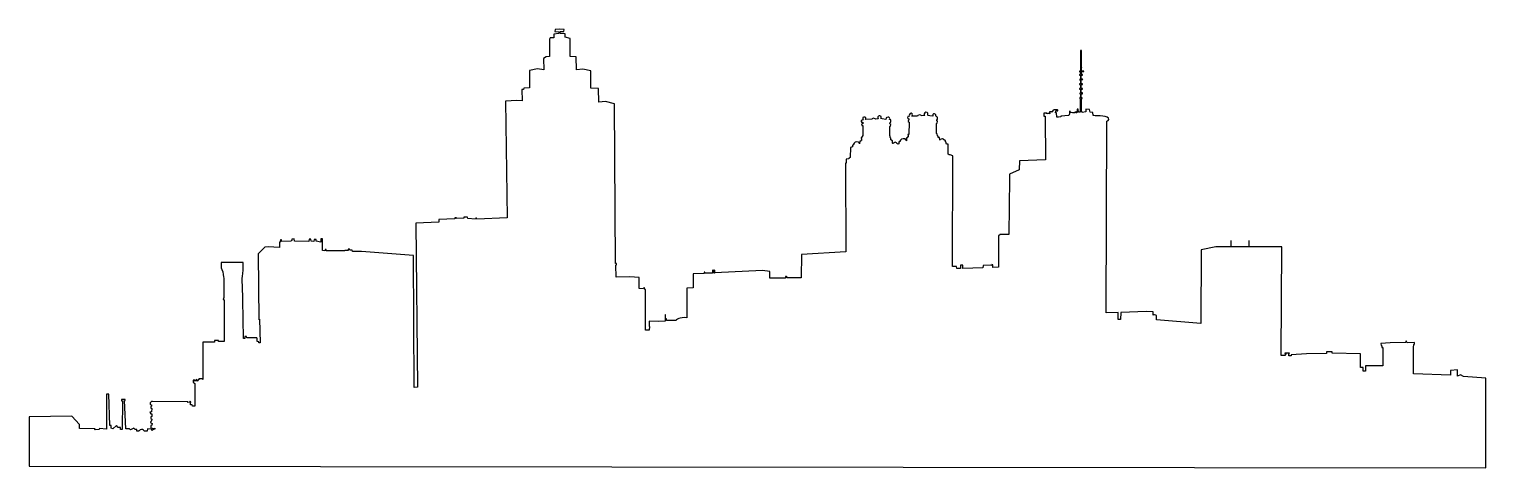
# Model space of a CAD drawing. Header units: centimetres. Extents: x -11 to 11, y -3.3 to 3.3.
import ezdxf

# ---------------------------------------------------------------- set-up
doc = ezdxf.new("R2010")
doc.units = ezdxf.units.CM
doc.header["$MEASUREMENT"] = 0
doc.layers.add('Camada 1', color=7, linetype='Continuous')

msp = doc.modelspace()

# ---------------------------------------------------------------- linework, layer by layer
at = {"layer": 'Camada 1'}
msp.add_open_spline([(-10.19872, -2.70923), (-10.19872, -2.70923), (-9.9638, -2.71177), (-9.9638, -2.71177), (-9.9638, -2.71177), (-9.9638, -2.71177), (-9.96634, -2.72968), (-9.96634, -2.72968), (-9.96634, -2.72968), (-9.96634, -2.72968), (-9.89998, -2.72463), (-9.89998, -2.72463), (-9.89998, -2.72463), (-9.89998, -2.72463), (-9.89482, -2.70926), (-9.89482, -2.70926), (-9.89482, -2.70926), (-9.89482, -2.70926), (-9.79015, -2.71704), (-9.79015, -2.71704), (-9.79015, -2.71704), (-9.79015, -2.71704), (-9.79015, -2.19351), (-9.79015, -2.19351), (-9.79015, -2.19351), (-9.79015, -2.19351), (-9.75441, -2.1935), (-9.75441, -2.1935), (-9.75441, -2.1935), (-9.75441, -2.1935), (-9.7416, -2.66337), (-9.7416, -2.66337), (-9.7416, -2.66337), (-9.7416, -2.66337), (-9.7212, -2.66591), (-9.7212, -2.66591), (-9.7212, -2.66591), (-9.7212, -2.66591), (-9.71863, -2.7042), (-9.71863, -2.7042), (-9.71863, -2.7042), (-9.71863, -2.7042), (-9.69564, -2.71179), (-9.69564, -2.71179), (-9.69564, -2.71179), (-9.69564, -2.71179), (-9.6395, -2.66337), (-9.6395, -2.66337), (-9.6395, -2.66337), (-9.6395, -2.66337), (-9.61656, -2.69398), (-9.61656, -2.69398), (-9.61656, -2.69398), (-9.61656, -2.69398), (-9.58079, -2.69399), (-9.58079, -2.69399), (-9.58079, -2.69399), (-9.58079, -2.69399), (-9.58079, -2.72463), (-9.58079, -2.72463), (-9.58079, -2.72463), (-9.58079, -2.72463), (-9.55774, -2.72463), (-9.55774, -2.72463), (-9.55774, -2.72463), (-9.55774, -2.72463), (-9.55009, -2.29304), (-9.55009, -2.29304), (-9.55009, -2.29304), (-9.55009, -2.29304), (-9.5629, -2.29304), (-9.5629, -2.29304), (-9.5629, -2.29304), (-9.5629, -2.29304), (-9.5629, -2.2701), (-9.5629, -2.2701), (-9.5629, -2.2701), (-9.5629, -2.2701), (-9.51178, -2.2701), (-9.51178, -2.2701), (-9.51178, -2.2701), (-9.51178, -2.2701), (-9.51178, -2.28799), (-9.51178, -2.28799), (-9.51178, -2.28799), (-9.51178, -2.28799), (-9.51946, -2.28798), (-9.51946, -2.28798), (-9.51946, -2.28798), (-9.51946, -2.28798), (-9.50163, -2.71179), (-9.50163, -2.71179), (-9.50163, -2.71179), (-9.50163, -2.71179), (-9.44281, -2.71179), (-9.44281, -2.71179), (-9.44281, -2.71179), (-9.44281, -2.71179), (-9.42754, -2.72716), (-9.42754, -2.72716), (-9.42754, -2.72716), (-9.42754, -2.72716), (-9.38156, -2.70165), (-9.38156, -2.70165), (-9.38156, -2.70165), (-9.38156, -2.70165), (-9.35857, -2.72208), (-9.35857, -2.72208), (-9.35857, -2.72208), (-9.35857, -2.72208), (-9.33304, -2.72462), (-9.33304, -2.72462), (-9.33304, -2.72462), (-9.33304, -2.72462), (-9.33304, -2.74756), (-9.33304, -2.74756), (-9.33304, -2.74756), (-9.33304, -2.74756), (-9.30493, -2.74757), (-9.30493, -2.74757), (-9.30493, -2.74757), (-9.30493, -2.74757), (-9.29218, -2.72976), (-9.26662, -2.72463), (-9.26662, -2.72463), (-9.24114, -2.71958), (-9.21815, -2.74757), (-9.21815, -2.74757), (-9.21815, -2.74757), (-9.21815, -2.74757), (-9.17727, -2.74757), (-9.17727, -2.74757), (-9.17727, -2.74757), (-9.17727, -2.74757), (-9.1747, -2.71177), (-9.1747, -2.71177), (-9.1747, -2.71177), (-9.1747, -2.71177), (-9.11342, -2.71701), (-9.11342, -2.71701), (-9.11342, -2.71701), (-9.11342, -2.71701), (-9.10831, -2.73741), (-9.10831, -2.73741), (-9.10831, -2.73741), (-9.10831, -2.73741), (-9.08278, -2.72206), (-9.08278, -2.72206), (-9.08278, -2.72206), (-9.08278, -2.72206), (-9.06238, -2.71701), (-9.06238, -2.71701), (-9.06238, -2.71701), (-9.06238, -2.71701), (-9.06238, -2.70164), (-9.06238, -2.70164), (-9.06238, -2.70164), (-9.06238, -2.70164), (-9.08794, -2.70669), (-9.08794, -2.70669), (-9.08794, -2.70669), (-9.08794, -2.70669), (-9.1058, -2.70164), (-9.1058, -2.70164), (-9.1058, -2.70164), (-9.1058, -2.70164), (-9.12625, -2.69651), (-9.12625, -2.69651), (-9.12625, -2.69651), (-9.12625, -2.69651), (-9.12175, -2.66399), (-9.12175, -2.66399), (-9.12175, -2.66399), (-9.12175, -2.66399), (-9.10834, -2.6583), (-9.10834, -2.6583), (-9.10834, -2.6583), (-9.10834, -2.6583), (-9.10649, -2.63137), (-9.10649, -2.63137), (-9.10649, -2.63137), (-9.10649, -2.63137), (-9.12176, -2.62568), (-9.12176, -2.62568), (-9.12176, -2.62568), (-9.12176, -2.62568), (-9.13136, -2.61801), (-9.13136, -2.61801), (-9.13136, -2.61801), (-9.13136, -2.61801), (-9.12176, -2.60274), (-9.12176, -2.60274), (-9.12176, -2.60274), (-9.12176, -2.60274), (-9.11223, -2.59115), (-9.11223, -2.59115), (-9.11223, -2.59115), (-9.11223, -2.59115), (-9.1103, -2.56821), (-9.1103, -2.56821), (-9.1103, -2.56821), (-9.1103, -2.56821), (-9.12178, -2.56054), (-9.12178, -2.56054), (-9.12178, -2.56054), (-9.12178, -2.56054), (-9.12178, -2.53371), (-9.12178, -2.53371), (-9.12178, -2.53371), (-9.12178, -2.53371), (-9.1103, -2.52799), (-9.1103, -2.52799), (-9.1103, -2.52799), (-9.1103, -2.52799), (-9.1103, -2.48777), (-9.1103, -2.48777), (-9.1103, -2.48777), (-9.1103, -2.48777), (-9.12371, -2.48968), (-9.12371, -2.48968), (-9.12371, -2.48968), (-9.12371, -2.48968), (-9.13712, -2.46476), (-9.13712, -2.46476), (-9.13712, -2.46476), (-9.13712, -2.46476), (-9.11222, -2.45897), (-9.11222, -2.45897), (-9.11222, -2.45897), (-9.11222, -2.45897), (-9.11029, -2.40928), (-9.11029, -2.40928), (-9.11029, -2.40928), (-9.11029, -2.40928), (-9.12564, -2.40349), (-9.12564, -2.40349), (-9.12564, -2.40349), (-9.12564, -2.40349), (-9.12564, -2.38235), (-9.12564, -2.38235), (-9.12564, -2.38235), (-9.12564, -2.38235), (-9.11223, -2.37476), (-9.11223, -2.37476), (-9.11223, -2.37476), (-9.11223, -2.37476), (-9.11223, -2.35182), (-9.11223, -2.35182), (-9.11223, -2.35182), (-9.11223, -2.35182), (-9.13326, -2.34796), (-9.13326, -2.34796), (-9.13326, -2.34796), (-9.13326, -2.34796), (-9.13326, -2.32502), (-9.13326, -2.32502), (-9.13326, -2.32502), (-9.13326, -2.32502), (-9.11223, -2.30388), (-9.11223, -2.30388), (-9.11223, -2.30388), (-9.11223, -2.30388), (-9.09686, -2.30386), (-9.09686, -2.30386), (-9.09686, -2.30386), (-9.09686, -2.30386), (-8.5683, -2.30582), (-8.5683, -2.30582), (-8.5683, -2.30582), (-8.5683, -2.30582), (-8.56637, -2.3154), (-8.56637, -2.3154), (-8.56637, -2.3154), (-8.56637, -2.3154), (-8.54338, -2.31159), (-8.54338, -2.31159), (-8.54338, -2.31159), (-8.54338, -2.31159), (-8.53383, -2.30003), (-8.53383, -2.30003), (-8.53383, -2.30003), (-8.53383, -2.30003), (-8.52423, -2.3058), (-8.52423, -2.3058), (-8.52423, -2.3058), (-8.52423, -2.3058), (-8.52616, -2.33266), (-8.52616, -2.34213), (-8.52616, -2.34213), (-8.52616, -2.35179), (-8.52616, -2.35179), (-8.52616, -2.35179), (-8.52616, -2.35179), (-8.52616, -2.35179), (-8.50129, -2.35178), (-8.50129, -2.35178), (-8.50129, -2.35178), (-8.50129, -2.35178), (-8.49743, -2.37094), (-8.49743, -2.37094), (-8.49743, -2.37094), (-8.49743, -2.37094), (-8.46108, -2.37285), (-8.46108, -2.37285), (-8.46108, -2.37285), (-8.46108, -2.37285), (-8.46293, -2.03188), (-8.46293, -2.03188), (-8.46293, -2.03188), (-8.46293, -2.03188), (-8.48785, -2.01085), (-8.48785, -2.01085), (-8.48785, -2.01085), (-8.48785, -2.01085), (-8.48785, -1.98212), (-8.48785, -1.98212), (-8.48785, -1.98212), (-8.48785, -1.98212), (-8.47827, -1.98014), (-8.47827, -1.98014), (-8.47827, -1.98014), (-8.47827, -1.98014), (-8.47827, -1.99549), (-8.47827, -1.99549), (-8.47827, -1.99549), (-8.47827, -1.99549), (-8.46874, -1.99361), (-8.46874, -1.99361), (-8.46874, -1.99361), (-8.46874, -1.99361), (-8.46874, -1.97445), (-8.46874, -1.97445), (-8.46874, -1.97445), (-8.46874, -1.97445), (-8.45718, -1.98014), (-8.45718, -1.98014), (-8.45718, -1.98014), (-8.45718, -1.98014), (-8.45718, -1.99361), (-8.45718, -1.99361), (-8.45718, -1.99361), (-8.45718, -1.99361), (-8.44766, -1.99358), (-8.44766, -1.99358), (-8.44766, -1.99358), (-8.44766, -1.99358), (-8.44382, -1.97064), (-8.44382, -1.97064), (-8.44382, -1.97064), (-8.44382, -1.97064), (-8.43041, -1.97831), (-8.43041, -1.97831), (-8.43041, -1.97831), (-8.43041, -1.97831), (-8.43041, -1.99546), (-8.43041, -1.99546), (-8.43041, -1.99546), (-8.43041, -1.99546), (-8.41893, -1.99165), (-8.41893, -1.99165), (-8.41893, -1.99165), (-8.41893, -1.99165), (-8.41893, -1.97443), (-8.41893, -1.97443), (-8.41893, -1.97443), (-8.41893, -1.97443), (-8.40355, -1.97443), (-8.40355, -1.97443), (-8.40355, -1.97443), (-8.40355, -1.97443), (-8.40355, -1.96096), (-8.40355, -1.96096), (-8.40355, -1.96096), (-8.40355, -1.96096), (-8.35378, -1.96096), (-8.35378, -1.96096), (-8.35378, -1.96096), (-8.35378, -1.96096), (-8.34325, -1.97154), (-8.34325, -1.97154), (-8.34325, -1.97154), (-8.34325, -1.97154), (-8.34325, -1.41139), (-8.34325, -1.41139), (-8.34325, -1.41139), (-8.34325, -1.41139), (-8.16802, -1.41139), (-8.16802, -1.41139), (-8.16802, -1.41139), (-8.16802, -1.41139), (-8.16802, -1.38649), (-8.16802, -1.38649), (-8.16802, -1.38649), (-8.16802, -1.38649), (-8.10867, -1.3865), (-8.10867, -1.3865), (-8.10867, -1.3865), (-8.10867, -1.3865), (-8.10867, -1.40177), (-8.10867, -1.40177), (-8.10867, -1.40177), (-8.10867, -1.40177), (-8.02054, -1.40176), (-8.02054, -1.40176), (-8.02054, -1.40176), (-8.02054, -1.40176), (-8.02247, -0.77171), (-8.02247, -0.77171), (-8.02247, -0.77171), (-8.02247, -0.77171), (-8.03395, -0.76978), (-8.03395, -0.76978), (-8.03395, -0.76978), (-8.03395, -0.76978), (-8.03202, -0.74491), (-8.03202, -0.74491), (-8.03202, -0.74491), (-8.03202, -0.74491), (-8.02435, -0.74684), (-8.02435, -0.74684), (-8.02435, -0.74684), (-8.02435, -0.74684), (-8.02821, -0.44421), (-8.02821, -0.44421), (-8.02821, -0.44421), (-8.02821, -0.44421), (-8.03588, -0.34661), (-8.05499, -0.31782), (-8.05499, -0.31782), (-8.07415, -0.28909), (-8.06457, -0.21252), (-8.06457, -0.21252), (-8.06457, -0.21252), (-8.06457, -0.21252), (-7.73706, -0.21251), (-7.73706, -0.21251), (-7.73706, -0.21251), (-7.73706, -0.21251), (-7.72941, -0.2623), (-7.73706, -0.32742), (-7.73706, -0.32742), (-7.74471, -0.39251), (-7.75045, -0.46148), (-7.75045, -0.46148), (-7.75045, -0.46148), (-7.75045, -0.46148), (-7.74286, -0.73149), (-7.74286, -0.73149), (-7.74286, -0.73149), (-7.74286, -0.73149), (-7.73897, -0.7449), (-7.73897, -0.7449), (-7.73897, -0.7449), (-7.73897, -0.7449), (-7.74093, -0.77173), (-7.74093, -0.77173), (-7.74093, -0.77173), (-7.74093, -0.77173), (-7.73135, -1.35201), (-7.73135, -1.35201), (-7.73135, -1.35201), (-7.73135, -1.35201), (-7.71219, -1.35202), (-7.71219, -1.35202), (-7.71219, -1.35202), (-7.71219, -1.35202), (-7.71219, -1.32522), (-7.71219, -1.32522), (-7.71219, -1.32522), (-7.71219, -1.32522), (-7.6873, -1.32522), (-7.6873, -1.32522), (-7.6873, -1.32522), (-7.6873, -1.32522), (-7.68156, -1.34242), (-7.68156, -1.34242), (-7.68156, -1.34242), (-7.68156, -1.34242), (-7.53215, -1.34628), (-7.53215, -1.34628), (-7.53215, -1.34628), (-7.53215, -1.34628), (-7.52262, -1.35776), (-7.52262, -1.35776), (-7.52262, -1.35776), (-7.52262, -1.35776), (-7.52643, -1.36543), (-7.52643, -1.36543), (-7.52643, -1.36543), (-7.52643, -1.36543), (-7.52452, -1.39797), (-7.52452, -1.39797), (-7.52452, -1.39797), (-7.52452, -1.39797), (-7.50153, -1.40374), (-7.50153, -1.40374), (-7.50153, -1.40374), (-7.50153, -1.40374), (-7.50153, -1.41903), (-7.50153, -1.41903), (-7.50153, -1.41903), (-7.50153, -1.41903), (-7.48047, -1.41904), (-7.48047, -1.41904), (-7.48047, -1.41904), (-7.48047, -1.41904), (-7.49005, -1.06476), (-7.49005, -1.06476), (-7.49005, -1.06476), (-7.49005, -1.06476), (-7.4977, -1.07429), (-7.4977, -1.07429), (-7.4977, -1.07429), (-7.4977, -1.07429), (-7.51111, -0.08229), (-7.51111, -0.08229), (-7.51111, -0.08229), (-7.51111, -0.08229), (-7.41149, 0.0192), (-7.41149, 0.0192), (-7.41149, 0.0192), (-7.41149, 0.0192), (-7.35982, 0.0269), (-7.35982, 0.0269), (-7.35982, 0.0269), (-7.35982, 0.0269), (-7.19125, 0.01349), (-7.19125, 0.01349), (-7.19125, 0.01349), (-7.19125, 0.01349), (-7.19125, 0.08821), (-7.19125, 0.08821), (-7.19125, 0.08821), (-7.19125, 0.08821), (-7.17786, 0.1035), (-7.17786, 0.1035), (-7.17786, 0.1035), (-7.17786, 0.1035), (-7.17595, 0.13033), (-7.17595, 0.13033), (-7.17595, 0.13033), (-7.17595, 0.13033), (-7.15679, 0.13226), (-7.15679, 0.13226), (-7.15679, 0.13226), (-7.15679, 0.13226), (-7.15486, 0.10543), (-7.15486, 0.10543), (-7.15486, 0.10543), (-7.15486, 0.10543), (-7.01699, 0.10929), (-7.01699, 0.10929), (-7.01699, 0.10929), (-7.01699, 0.10929), (-7.01506, 0.11688), (-7.01506, 0.11688), (-7.01506, 0.11688), (-7.01506, 0.11688), (-7.00358, 0.11881), (-7.00358, 0.11881), (-7.00358, 0.11881), (-7.00358, 0.11881), (-7.00167, 0.13987), (-7.00167, 0.13987), (-7.00167, 0.13987), (-7.00167, 0.13987), (-6.96717, 0.14371), (-6.96717, 0.14371), (-6.96717, 0.14371), (-6.96717, 0.14371), (-6.96336, 0.11114), (-6.96336, 0.11114), (-6.96336, 0.11114), (-6.96336, 0.11114), (-6.7469, 0.10733), (-6.7469, 0.10733), (-6.7469, 0.10733), (-6.7469, 0.10733), (-6.74499, 0.13794), (-6.74499, 0.13794), (-6.74499, 0.13794), (-6.74499, 0.13794), (-6.72009, 0.13985), (-6.72009, 0.13985), (-6.72009, 0.13985), (-6.72009, 0.13985), (-6.71435, 0.10926), (-6.71435, 0.10926), (-6.71435, 0.10926), (-6.71435, 0.10926), (-6.6703, 0.10733), (-6.6703, 0.10733), (-6.6703, 0.10733), (-6.6703, 0.10733), (-6.66837, 0.13604), (-6.66837, 0.13604), (-6.66837, 0.13604), (-6.66837, 0.13604), (-6.63775, 0.13605), (-6.63775, 0.13605), (-6.63775, 0.13605), (-6.63775, 0.13605), (-6.63584, 0.10927), (-6.63584, 0.10927), (-6.63584, 0.10927), (-6.63584, 0.10927), (-6.56686, 0.09771), (-6.56686, 0.09771), (-6.56686, 0.09771), (-6.56686, 0.09771), (-6.56686, 0.14565), (-6.56686, 0.14565), (-6.56686, 0.14565), (-6.56686, 0.14565), (-6.54199, 0.14565), (-6.54199, 0.14565), (-6.54199, 0.14565), (-6.54199, 0.14565), (-6.54199, -0.02866), (-6.54199, -0.02866), (-6.54199, -0.02866), (-6.54199, -0.02866), (-6.50751, -0.0344), (-6.50751, -0.0344), (-6.50751, -0.0344), (-6.50751, -0.0344), (-6.50367, -0.01715), (-6.50367, -0.01715), (-6.50367, -0.01715), (-6.50367, -0.01715), (-6.48836, -0.01714), (-6.48836, -0.01714), (-6.48836, -0.01714), (-6.48836, -0.01714), (-6.48836, -0.0363), (-6.48836, -0.0363), (-6.48836, -0.0363), (-6.48836, -0.0363), (-6.20682, -0.0363), (-6.20682, -0.0363), (-6.20682, -0.0363), (-6.20682, -0.0363), (-6.20682, -0.02865), (-6.20682, -0.02865), (-6.20682, -0.02865), (-6.20682, -0.02865), (-6.15515, -0.02865), (-6.15515, -0.02865), (-6.15515, -0.02865), (-6.15515, -0.02865), (-6.15515, -0.00756), (-6.15515, -0.00756), (-6.15515, -0.00756), (-6.15515, -0.00756), (-6.13599, -0.00757), (-6.13599, -0.00757), (-6.13599, -0.00757), (-6.13599, -0.00757), (-6.13215, -0.02673), (-6.13215, -0.02673), (-6.13215, -0.02673), (-6.13215, -0.02673), (-6.09575, -0.02672), (-6.09575, -0.02672), (-6.09575, -0.02672), (-6.09575, -0.02672), (-6.09001, -0.04392), (-6.09001, -0.04392), (-6.09001, -0.04392), (-6.09001, -0.04392), (-5.95594, -0.04392), (-5.95594, -0.04392), (-5.95594, -0.04392), (-5.95594, -0.04392), (-5.17457, -0.10716), (-5.17457, -0.10716), (-5.17457, -0.10716), (-5.17457, -0.10716), (-5.16309, -2.09122), (-5.16309, -2.09122), (-5.16309, -2.09122), (-5.16309, -2.09122), (-5.11136, -2.08741), (-5.11136, -2.08741), (-5.11136, -2.08741), (-5.11136, -2.08741), (-5.13819, 0.38123), (-5.13819, 0.38123), (-5.13819, 0.38123), (-5.13819, 0.38123), (-4.79153, 0.39843), (-4.79153, 0.39843), (-4.79153, 0.39843), (-4.79153, 0.39843), (-4.79153, 0.43674), (-4.79153, 0.43674), (-4.79153, 0.43674), (-4.79153, 0.43674), (-4.55213, 0.44632), (-4.55213, 0.44632), (-4.55213, 0.44632), (-4.55213, 0.44632), (-4.55213, 0.46354), (-4.55213, 0.46354), (-4.55213, 0.46354), (-4.55213, 0.46354), (-4.52915, 0.46355), (-4.52915, 0.46355), (-4.52915, 0.46355), (-4.52915, 0.46355), (-4.52915, 0.45014), (-4.52915, 0.45014), (-4.52915, 0.45014), (-4.52915, 0.45014), (-4.41427, 0.45596), (-4.41427, 0.45596), (-4.41427, 0.45596), (-4.41427, 0.45596), (-4.41427, 0.47316), (-4.41427, 0.47316), (-4.41427, 0.47316), (-4.41427, 0.47316), (-4.36061, 0.47123), (-4.36061, 0.47123), (-4.36061, 0.47123), (-4.36061, 0.47123), (-4.35677, 0.45207), (-4.35677, 0.45207), (-4.35677, 0.45207), (-4.35677, 0.45207), (-4.24189, 0.44254), (-4.24189, 0.44254), (-4.24189, 0.44254), (-4.24189, 0.44254), (-4.23612, 0.45595), (-4.23612, 0.45595), (-4.23612, 0.45595), (-4.23612, 0.45595), (-4.22847, 0.45399), (-4.22847, 0.45399), (-4.22847, 0.45399), (-4.22847, 0.45399), (-4.2227, 0.44251), (-4.2227, 0.44251), (-4.2227, 0.44251), (-4.2227, 0.44251), (-3.76497, 0.46167), (-3.76497, 0.46167), (-3.76497, 0.46167), (-3.76497, 0.46167), (-3.78987, 2.21782), (-3.78987, 2.21782), (-3.78987, 2.21782), (-3.78987, 2.21782), (-3.61752, 2.2293), (-3.61752, 2.2293), (-3.61752, 2.2293), (-3.61752, 2.2293), (-3.54092, 2.22356), (-3.54092, 2.22356), (-3.54092, 2.22356), (-3.54092, 2.22356), (-3.54666, 2.3921), (-3.54666, 2.3921), (-3.54666, 2.3921), (-3.54666, 2.3921), (-3.51794, 2.3921), (-3.51794, 2.3921), (-3.51794, 2.3921), (-3.51794, 2.3921), (-3.51413, 2.41126), (-3.51413, 2.41126), (-3.51413, 2.41126), (-3.51413, 2.41126), (-3.42983, 2.417), (-3.42983, 2.417), (-3.42983, 2.417), (-3.42983, 2.417), (-3.42983, 2.68129), (-3.42983, 2.68129), (-3.42983, 2.68129), (-3.42983, 2.68129), (-3.31108, 2.70235), (-3.31108, 2.70235), (-3.31108, 2.70235), (-3.31108, 2.70235), (-3.21535, 2.68896), (-3.21535, 2.68896), (-3.21535, 2.68896), (-3.21535, 2.68896), (-3.21726, 2.85938), (-3.21726, 2.85938), (-3.21726, 2.85938), (-3.21726, 2.85938), (-3.18088, 2.8843), (-3.18088, 2.8843), (-3.18088, 2.8843), (-3.18088, 2.8843), (-3.12918, 2.88811), (-3.12918, 2.88811), (-3.12918, 2.88811), (-3.12918, 2.88811), (-3.12919, 3.15042), (-3.12919, 3.15042), (-3.12919, 3.15042), (-3.12919, 3.15042), (-3.11771, 3.16958), (-3.11771, 3.16958), (-3.11771, 3.16958), (-3.11771, 3.16958), (-3.06215, 3.17149), (-3.06215, 3.17149), (-3.06215, 3.17149), (-3.06215, 3.17149), (-3.06214, 3.22699), (-3.06214, 3.22699), (-3.06214, 3.22699), (-3.06214, 3.22699), (-2.98549, 3.23466), (-2.98549, 3.23466), (-2.98549, 3.23466), (-2.98549, 3.23466), (-2.98549, 3.26149), (-2.98549, 3.26149), (-2.98549, 3.26149), (-2.98549, 3.26149), (-3.04677, 3.2634), (-3.04677, 3.2634), (-3.04677, 3.2634), (-3.04677, 3.2634), (-3.04486, 3.29401), (-3.04486, 3.29401), (-3.04486, 3.29401), (-3.04486, 3.29401), (-2.97991, 3.30171), (-2.97991, 3.30171), (-2.97991, 3.30171), (-2.97991, 3.30171), (-2.90908, 3.29597), (-2.90908, 3.29597), (-2.90908, 3.29597), (-2.90908, 3.29597), (-2.91101, 3.26726), (-2.91101, 3.26726), (-2.91101, 3.26726), (-2.91101, 3.26726), (-2.97036, 3.26342), (-2.97036, 3.26342), (-2.97036, 3.26342), (-2.97036, 3.26342), (-2.97036, 3.23662), (-2.97036, 3.23662), (-2.97036, 3.23662), (-2.97036, 3.23662), (-2.89181, 3.23085), (-2.89181, 3.23085), (-2.89181, 3.23085), (-2.89181, 3.23085), (-2.89181, 3.18296), (-2.89181, 3.18296), (-2.89181, 3.18296), (-2.89181, 3.18296), (-2.81714, 3.1619), (-2.81714, 3.1619), (-2.81714, 3.1619), (-2.81714, 3.1619), (-2.81714, 2.88996), (-2.81714, 2.88996), (-2.81714, 2.88996), (-2.81714, 2.88996), (-2.72517, 2.88229), (-2.72517, 2.88229), (-2.72517, 2.88229), (-2.72517, 2.88229), (-2.72136, 2.68692), (-2.72136, 2.68692), (-2.72136, 2.68692), (-2.72136, 2.68692), (-2.62561, 2.70033), (-2.62561, 2.70033), (-2.62561, 2.70033), (-2.62561, 2.70033), (-2.5088, 2.67546), (-2.5088, 2.67546), (-2.5088, 2.67546), (-2.5088, 2.67546), (-2.50496, 2.41307), (-2.50496, 2.41307), (-2.50496, 2.41307), (-2.50496, 2.41307), (-2.39198, 2.40733), (-2.39198, 2.40733), (-2.39198, 2.40733), (-2.39198, 2.40733), (-2.38621, 2.20051), (-2.38621, 2.20051), (-2.38621, 2.20051), (-2.38621, 2.20051), (-2.28474, 2.21202), (-2.28474, 2.21202), (-2.28474, 2.21202), (-2.28474, 2.21202), (-2.14874, 2.17942), (-2.14874, 2.17942), (-2.14874, 2.17942), (-2.14874, 2.17942), (-2.13726, -0.22787), (-2.13726, -0.22787), (-2.13726, -0.22787), (-2.13726, -0.22787), (-2.12001, -0.22594), (-2.12001, -0.22594), (-2.12001, -0.22594), (-2.12001, -0.22594), (-2.12192, -0.24703), (-2.12192, -0.24703), (-2.12192, -0.24703), (-2.12192, -0.24703), (-2.12959, -0.25277), (-2.12959, -0.25277), (-2.12959, -0.25277), (-2.12959, -0.25277), (-2.12385, -0.43279), (-2.12385, -0.43279), (-2.12385, -0.43279), (-2.12385, -0.43279), (-1.91896, -0.42514), (-1.91896, -0.42514), (-1.91896, -0.42514), (-1.91896, -0.42514), (-1.77915, -0.43855), (-1.77915, -0.43855), (-1.77915, -0.43855), (-1.77915, -0.43855), (-1.77722, -0.60135), (-1.77722, -0.60135), (-1.77722, -0.60135), (-1.77722, -0.60135), (-1.71398, -0.60516), (-1.71398, -0.60516), (-1.71398, -0.60516), (-1.71398, -0.60516), (-1.71017, -0.58984), (-1.71017, -0.58984), (-1.71017, -0.58984), (-1.71017, -0.58984), (-1.69869, -0.59175), (-1.69869, -0.59175), (-1.69869, -0.59175), (-1.69869, -0.59175), (-1.69483, -0.61474), (-1.69483, -0.61474), (-1.69483, -0.61474), (-1.69483, -0.61474), (-1.68334, -0.61473), (-1.68334, -0.61473), (-1.68334, -0.61473), (-1.68334, -0.61473), (-1.68527, -1.22949), (-1.68527, -1.22949), (-1.68527, -1.22949), (-1.68527, -1.22949), (-1.62778, -1.23137), (-1.62778, -1.23137), (-1.62778, -1.23137), (-1.62778, -1.23137), (-1.62593, -1.17581), (-1.62593, -1.17581), (-1.62593, -1.17581), (-1.62593, -1.17581), (-1.63167, -1.17396), (-1.63167, -1.17396), (-1.63167, -1.17396), (-1.63167, -1.17396), (-1.63167, -1.0916), (-1.63167, -1.0916), (-1.63167, -1.0916), (-1.63167, -1.0916), (-1.49565, -1.09734), (-1.49565, -1.09734), (-1.49565, -1.09734), (-1.49565, -1.09734), (-1.38651, -1.09543), (-1.38651, -1.09543), (-1.38651, -1.09543), (-1.38651, -1.09543), (-1.38651, -0.99777), (-1.38651, -0.99777), (-1.38651, -0.99777), (-1.38651, -0.99777), (-1.38167, -0.99298), (-1.38167, -0.99298), (-1.38167, -0.99298), (-1.38167, -0.99298), (-1.38167, -1.05714), (-1.38167, -1.05714), (-1.38167, -1.05714), (-1.38167, -1.05714), (-1.36923, -1.05902), (-1.36923, -1.05902), (-1.36923, -1.05902), (-1.36923, -1.05902), (-1.36923, -1.08392), (-1.36923, -1.08392), (-1.36923, -1.08392), (-1.36923, -1.08392), (-1.22755, -1.08201), (-1.22755, -1.08201), (-1.22755, -1.08201), (-1.22755, -1.08201), (-1.17008, -1.02454), (-1.06094, -1.04372), (-1.06094, -1.04372), (-1.06094, -1.04372), (-1.06094, -0.59747), (-1.06094, -0.59747), (-1.06094, -0.59747), (-1.06094, -0.59747), (-0.96513, -0.59173), (-0.96513, -0.59173), (-0.96513, -0.59173), (-0.96513, -0.59173), (-0.96706, -0.383), (-0.96706, -0.383), (-0.96706, -0.383), (-0.96706, -0.383), (-0.80048, -0.37721), (-0.80048, -0.37721), (-0.80048, -0.37721), (-0.80048, -0.37721), (-0.80048, -0.35427), (-0.80048, -0.35427), (-0.80048, -0.35427), (-0.80048, -0.35427), (-0.79088, -0.35428), (-0.79088, -0.35428), (-0.79088, -0.35428), (-0.79088, -0.35428), (-0.79088, -0.37344), (-0.79088, -0.37344), (-0.79088, -0.37344), (-0.79088, -0.37344), (-0.67597, -0.37343), (-0.67597, -0.37343), (-0.67597, -0.37343), (-0.67597, -0.37343), (-0.67597, -0.33321), (-0.67597, -0.33321), (-0.67597, -0.33321), (-0.67597, -0.33321), (-0.66544, -0.3198), (-0.66544, -0.32265), (-0.66544, -0.32265), (-0.66544, -0.32553), (-0.653, -0.33511), (-0.653, -0.33511), (-0.653, -0.33511), (-0.653, -0.33511), (-0.653, -0.36959), (-0.653, -0.36959), (-0.653, -0.36959), (-0.653, -0.36959), (-0.64533, -0.3696), (-0.64533, -0.3696), (-0.64533, -0.3696), (-0.64533, -0.3696), (-0.64533, -0.3275), (-0.64533, -0.3275), (-0.64533, -0.3275), (-0.64533, -0.3275), (-0.63959, -0.3275), (-0.63959, -0.3275), (-0.63959, -0.3275), (-0.63959, -0.3275), (-0.63959, -0.36772), (-0.63959, -0.36772), (-0.63959, -0.36772), (-0.63959, -0.36772), (0.07285, -0.33131), (0.07285, -0.33131), (0.07285, -0.33131), (0.07285, -0.33131), (0.1858, -0.34856), (0.1858, -0.34856), (0.1858, -0.34856), (0.1858, -0.34856), (0.18389, -0.44815), (0.18389, -0.44815), (0.18389, -0.44815), (0.18389, -0.44815), (0.4195, -0.44622), (0.4195, -0.44622), (0.4195, -0.44622), (0.4195, -0.44622), (0.4195, -0.41942), (0.4195, -0.41942), (0.4195, -0.41942), (0.4195, -0.41942), (0.43666, -0.41942), (0.43666, -0.41942), (0.43666, -0.41942), (0.43666, -0.41942), (0.44632, -0.429), (0.44632, -0.429), (0.44632, -0.429), (0.44632, -0.429), (0.44632, -0.44241), (0.44632, -0.44241), (0.44632, -0.44241), (0.44632, -0.44241), (0.657, -0.44241), (0.657, -0.44241), (0.657, -0.44241), (0.657, -0.44241), (0.66269, -0.09189), (0.66269, -0.09189), (0.66269, -0.09189), (0.66269, -0.09189), (1.32732, -0.05167), (1.32732, -0.05167), (1.32732, -0.05167), (1.32732, -0.05167), (1.32536, 1.28506), (1.32536, 1.28506), (1.32536, 1.28506), (1.32536, 1.28506), (1.33492, 1.28505), (1.33492, 1.28505), (1.33492, 1.28505), (1.33492, 1.28505), (1.33492, 1.34635), (1.33492, 1.34635), (1.33492, 1.34635), (1.33492, 1.34635), (1.37323, 1.34826), (1.37323, 1.34826), (1.37323, 1.34826), (1.37323, 1.34826), (1.37323, 1.36167), (1.37323, 1.36167), (1.37323, 1.36167), (1.37323, 1.36167), (1.39617, 1.36741), (1.39617, 1.36741), (1.39617, 1.36741), (1.39617, 1.36741), (1.39805, 1.51873), (1.39805, 1.51873), (1.39805, 1.51873), (1.39805, 1.51873), (1.42877, 1.52826), (1.42877, 1.52826), (1.42877, 1.52826), (1.42877, 1.52826), (1.42877, 1.55702), (1.42877, 1.55702), (1.42877, 1.55702), (1.42877, 1.55702), (1.44412, 1.56086), (1.44412, 1.56086), (1.44412, 1.56086), (1.44412, 1.56086), (1.45171, 1.60491), (1.49391, 1.60491), (1.49391, 1.60491), (1.53601, 1.60491), (1.53601, 1.57615), (1.53601, 1.57615), (1.53601, 1.57615), (1.53601, 1.57615), (1.53792, 1.61446), (1.53792, 1.61446), (1.53792, 1.61446), (1.53792, 1.61446), (1.55507, 1.61639), (1.55507, 1.61639), (1.55507, 1.61639), (1.55507, 1.61639), (1.55327, 1.62787), (1.55327, 1.62787), (1.55327, 1.62787), (1.55327, 1.62787), (1.56473, 1.62788), (1.56473, 1.62788), (1.56473, 1.62788), (1.56473, 1.62788), (1.56664, 1.65471), (1.56664, 1.65471), (1.56664, 1.65471), (1.56664, 1.65471), (1.55706, 1.65662), (1.55706, 1.65662), (1.55706, 1.65662), (1.55706, 1.65662), (1.55706, 1.67003), (1.55706, 1.67003), (1.55706, 1.67003), (1.55706, 1.67003), (1.57241, 1.6777), (1.57241, 1.6777), (1.57241, 1.6777), (1.57241, 1.6777), (1.57622, 1.68918), (1.57622, 1.68918), (1.57622, 1.68918), (1.57622, 1.68918), (1.58201, 1.69111), (1.58201, 1.69111), (1.58201, 1.69111), (1.58201, 1.69111), (1.58389, 1.85007), (1.58389, 1.85007), (1.58389, 1.85007), (1.58389, 1.85007), (1.57045, 1.85198), (1.57045, 1.85198), (1.57045, 1.85198), (1.57045, 1.85198), (1.56473, 1.87114), (1.56473, 1.87114), (1.56473, 1.87114), (1.56473, 1.87114), (1.5724, 1.87688), (1.5724, 1.87688), (1.5724, 1.87688), (1.5724, 1.87688), (1.58389, 1.87687), (1.58389, 1.87687), (1.58389, 1.87687), (1.58389, 1.87687), (1.58389, 1.90177), (1.58389, 1.90177), (1.58389, 1.90177), (1.58389, 1.90177), (1.56666, 1.90177), (1.56666, 1.90177), (1.56666, 1.90177), (1.56666, 1.90177), (1.55907, 1.91325), (1.55907, 1.91325), (1.55907, 1.91325), (1.55907, 1.91325), (1.56087, 1.92666), (1.56087, 1.92666), (1.56087, 1.92666), (1.56087, 1.92666), (1.5877, 1.9382), (1.5877, 1.9382), (1.5877, 1.9382), (1.5877, 1.9382), (1.57243, 1.97455), (1.59736, 1.97842), (1.59736, 1.97842), (1.6222, 1.98226), (1.62411, 1.97077), (1.62789, 1.96688), (1.62789, 1.96688), (1.63175, 1.96307), (1.63175, 1.94394), (1.62601, 1.94008), (1.62601, 1.94008), (1.62601, 1.94008), (1.71798, 1.94394), (1.71798, 1.94394), (1.71798, 1.94394), (1.71798, 1.94394), (1.72946, 1.95929), (1.74671, 1.95929), (1.74671, 1.95929), (1.76388, 1.95929), (1.77544, 1.94773), (1.77544, 1.94773), (1.77544, 1.94773), (1.77544, 1.94773), (1.81566, 1.95347), (1.81566, 1.95347), (1.81566, 1.95347), (1.81566, 1.95347), (1.80031, 1.98223), (1.81754, 1.98988), (1.81754, 1.98988), (1.83479, 1.99755), (1.85207, 1.99948), (1.85776, 1.98607), (1.85776, 1.98607), (1.86355, 1.97266), (1.85395, 1.9554), (1.85395, 1.9554), (1.85395, 1.9554), (1.85395, 1.9554), (1.87501, 1.95159), (1.87501, 1.95159), (1.87501, 1.95159), (1.87501, 1.95159), (1.92867, 1.94199), (1.92867, 1.94199), (1.92867, 1.94199), (1.92867, 1.94199), (1.93626, 1.96501), (1.93626, 1.96501), (1.93626, 1.96501), (1.93626, 1.96501), (1.9497, 1.98223), (1.96309, 1.9784), (1.96309, 1.9784), (1.97648, 1.97454), (1.99762, 1.96501), (1.98611, 1.94392), (1.98611, 1.94392), (1.98611, 1.94392), (1.99561, 1.94006), (1.99561, 1.94006), (1.99561, 1.94006), (1.99561, 1.94006), (2.00717, 1.93818), (2.00717, 1.93818), (2.00717, 1.93818), (2.00717, 1.93818), (2.00529, 1.9037), (2.00529, 1.9037), (2.00529, 1.9037), (2.00529, 1.9037), (1.9937, 1.89407), (1.9937, 1.89407), (1.9937, 1.89407), (1.9937, 1.89407), (1.98801, 1.87491), (1.98801, 1.87491), (1.98801, 1.87491), (1.98801, 1.87491), (2.00336, 1.86538), (2.00336, 1.86538), (2.00336, 1.86538), (2.00336, 1.86538), (1.9995, 1.84239), (1.9995, 1.84239), (1.9995, 1.84239), (1.9995, 1.84239), (1.98992, 1.83472), (1.98992, 1.83472), (1.98992, 1.83472), (1.98992, 1.83472), (1.98992, 1.69875), (1.98992, 1.69875), (1.98992, 1.69875), (1.98992, 1.69875), (1.99373, 1.68539), (1.99373, 1.68539), (1.99373, 1.68539), (1.99373, 1.68539), (1.99564, 1.66811), (1.99564, 1.66811), (1.99564, 1.66811), (1.99564, 1.66811), (2.0053, 1.66237), (2.0053, 1.66237), (2.0053, 1.66237), (2.0053, 1.66237), (2.0053, 1.63557), (2.0053, 1.63557), (2.0053, 1.63557), (2.0053, 1.63557), (2.02824, 1.62025), (2.02824, 1.62025), (2.02824, 1.62025), (2.02824, 1.62025), (2.02824, 1.58577), (2.02824, 1.58577), (2.02824, 1.58577), (2.02824, 1.58577), (2.03488, 1.57908), (2.03488, 1.57908), (2.03488, 1.57908), (2.03488, 1.57908), (2.04548, 1.57909), (2.04548, 1.57909), (2.04548, 1.57909), (2.04548, 1.57909), (2.04548, 1.5992), (2.06842, 1.5992), (2.06842, 1.5992), (2.09136, 1.5992), (2.09326, 1.57811), (2.09326, 1.57811), (2.09326, 1.57811), (2.09326, 1.57811), (2.10861, 1.57237), (2.10861, 1.57237), (2.10861, 1.57237), (2.10861, 1.57237), (2.12777, 1.57618), (2.12777, 1.57618), (2.12777, 1.57618), (2.12777, 1.57618), (2.12777, 1.6069), (2.12777, 1.6069), (2.12777, 1.6069), (2.12777, 1.6069), (2.14123, 1.60689), (2.14123, 1.60689), (2.14123, 1.60689), (2.14123, 1.60689), (2.14692, 1.65282), (2.19298, 1.65282), (2.19298, 1.65282), (2.23889, 1.65282), (2.23889, 1.62215), (2.23889, 1.62215), (2.23889, 1.62215), (2.23889, 1.62215), (2.23889, 1.66623), (2.23889, 1.66623), (2.23889, 1.66623), (2.23889, 1.66623), (2.25612, 1.66624), (2.25612, 1.66624), (2.25612, 1.66624), (2.25612, 1.66624), (2.25612, 1.6796), (2.25612, 1.6796), (2.25612, 1.6796), (2.25612, 1.6796), (2.26752, 1.6796), (2.26752, 1.6796), (2.26752, 1.6796), (2.26752, 1.6796), (2.26752, 1.7045), (2.26752, 1.7045), (2.26752, 1.7045), (2.26752, 1.7045), (2.25993, 1.7045), (2.25993, 1.7045), (2.25993, 1.7045), (2.25993, 1.7045), (2.25993, 1.71408), (2.25993, 1.71408), (2.25993, 1.71408), (2.25993, 1.71408), (2.2753, 1.71408), (2.2753, 1.71408), (2.2753, 1.71408), (2.2753, 1.71408), (2.27908, 1.89984), (2.27908, 1.89984), (2.27908, 1.89984), (2.27908, 1.89984), (2.26572, 1.90944), (2.26572, 1.90944), (2.26572, 1.90944), (2.26572, 1.90944), (2.26572, 1.9286), (2.26572, 1.9286), (2.26572, 1.9286), (2.26572, 1.9286), (2.27908, 1.93434), (2.27908, 1.93434), (2.27908, 1.93434), (2.27908, 1.93434), (2.27149, 1.95347), (2.27149, 1.95347), (2.27149, 1.95347), (2.27149, 1.95347), (2.25614, 1.96882), (2.25614, 1.96882), (2.25614, 1.96882), (2.25614, 1.96882), (2.25995, 1.98798), (2.25995, 1.98798), (2.25995, 1.98798), (2.25995, 1.98798), (2.28868, 1.99182), (2.28868, 1.99182), (2.28868, 1.99182), (2.28868, 1.99182), (2.27151, 2.01291), (2.29447, 2.03392), (2.29447, 2.03392), (2.31741, 2.05501), (2.34228, 2.00902), (2.32312, 1.9937), (2.32312, 1.9937), (2.32312, 1.9937), (2.40558, 1.99369), (2.40558, 1.99369), (2.40558, 1.99369), (2.40558, 1.99369), (2.40741, 2.01094), (2.43423, 2.01287), (2.43423, 2.01287), (2.46106, 2.01472), (2.46296, 1.99562), (2.46296, 1.99562), (2.46296, 1.99562), (2.46296, 1.99562), (2.49746, 1.99946), (2.49746, 1.99946), (2.49746, 1.99946), (2.49746, 1.99946), (2.51662, 2.00137), (2.51662, 2.00137), (2.51662, 2.00137), (2.51662, 2.00137), (2.49172, 2.01669), (2.51466, 2.04159), (2.51466, 2.04159), (2.53768, 2.06651), (2.57022, 2.03968), (2.56263, 2.0205), (2.56263, 2.0205), (2.55488, 2.0014), (2.56644, 2.0033), (2.56644, 2.0033), (2.56644, 2.0033), (2.56644, 2.0033), (2.59128, 1.99756), (2.59128, 1.99756), (2.59128, 1.99756), (2.59128, 1.99756), (2.63917, 1.99182), (2.63917, 1.99182), (2.63917, 1.99182), (2.63917, 1.99182), (2.62769, 2.01669), (2.64684, 2.02632), (2.64684, 2.02632), (2.666, 2.03585), (2.68515, 2.01862), (2.68137, 1.99949), (2.68137, 1.99949), (2.67756, 1.98028), (2.69285, 1.98608), (2.69285, 1.98608), (2.69285, 1.98608), (2.69285, 1.98608), (2.69671, 1.97841), (2.69671, 1.97841), (2.69671, 1.97841), (2.69671, 1.97841), (2.70813, 1.9784), (2.70813, 1.9784), (2.70813, 1.9784), (2.70813, 1.9784), (2.70622, 1.94392), (2.70622, 1.94392), (2.70622, 1.94392), (2.70622, 1.94392), (2.69474, 1.94006), (2.69474, 1.94006), (2.69474, 1.94006), (2.69474, 1.94006), (2.69672, 1.9209), (2.69672, 1.9209), (2.69672, 1.9209), (2.69672, 1.9209), (2.70812, 1.91516), (2.70812, 1.91516), (2.70812, 1.91516), (2.70812, 1.91516), (2.70431, 1.88833), (2.70431, 1.88833), (2.70431, 1.88833), (2.70431, 1.88833), (2.69283, 1.8788), (2.69283, 1.8788), (2.69283, 1.8788), (2.69283, 1.8788), (2.69092, 1.73132), (2.69092, 1.73132), (2.69092, 1.73132), (2.69092, 1.73132), (2.7024, 1.72365), (2.7024, 1.72365), (2.7024, 1.72365), (2.7024, 1.72365), (2.70812, 1.69492), (2.70812, 1.69492), (2.70812, 1.69492), (2.70812, 1.69492), (2.71587, 1.69111), (2.71587, 1.69111), (2.71587, 1.69111), (2.71587, 1.69111), (2.71778, 1.67195), (2.71778, 1.67195), (2.71778, 1.67195), (2.71778, 1.67195), (2.735, 1.67002), (2.735, 1.67002), (2.735, 1.67002), (2.735, 1.67002), (2.74072, 1.63171), (2.74072, 1.63171), (2.74072, 1.63171), (2.74072, 1.63171), (2.75027, 1.64896), (2.78094, 1.64896), (2.78094, 1.64896), (2.81163, 1.64896), (2.81354, 1.62597), (2.81354, 1.62597), (2.81354, 1.62597), (2.81354, 1.62597), (2.82502, 1.62597), (2.82502, 1.62597), (2.82502, 1.62597), (2.82502, 1.62597), (2.82502, 1.60491), (2.82502, 1.60491), (2.82502, 1.60491), (2.82502, 1.60491), (2.83457, 1.60298), (2.83457, 1.60298), (2.83457, 1.60298), (2.83457, 1.60298), (2.84219, 1.5685), (2.84219, 1.5685), (2.84219, 1.5685), (2.84219, 1.5685), (2.8691, 1.5685), (2.8691, 1.5685), (2.8691, 1.5685), (2.8691, 1.5685), (2.8691, 1.42682), (2.8691, 1.42682), (2.8691, 1.42682), (2.8691, 1.42682), (2.8691, 1.41915), (2.8691, 1.41915), (2.8691, 1.41915), (2.8691, 1.41915), (2.88241, 1.41145), (2.88241, 1.41145), (2.88241, 1.41145), (2.88241, 1.41145), (2.89964, 1.41145), (2.89964, 1.41145), (2.89964, 1.41145), (2.89964, 1.41145), (2.93986, 1.39235), (2.93986, 1.39235), (2.93986, 1.39235), (2.93986, 1.39235), (2.93227, -0.27), (2.93227, -0.27), (2.93227, -0.27), (2.93227, -0.27), (2.99351, -0.27001), (2.99351, -0.27001), (2.99351, -0.27001), (2.99351, -0.27001), (2.99737, -0.29872), (2.99737, -0.29872), (2.99737, -0.29872), (2.99737, -0.29872), (3.00886, -0.29871), (3.00886, -0.29871), (3.00886, -0.29871), (3.00886, -0.29871), (3.02034, -0.29871), (3.02034, -0.29871), (3.02034, -0.29871), (3.02034, -0.29871), (3.0251, -0.3035), (3.0251, -0.3035), (3.0251, -0.3035), (3.0251, -0.3035), (3.05479, -0.3035), (3.05479, -0.3035), (3.05479, -0.3035), (3.05479, -0.3035), (3.05479, -0.25082), (3.05479, -0.25082), (3.05479, -0.25082), (3.05479, -0.25082), (3.08739, -0.25275), (3.08739, -0.25275), (3.08739, -0.25275), (3.08739, -0.25275), (3.08927, -0.30064), (3.08927, -0.30064), (3.08927, -0.30064), (3.08927, -0.30064), (3.38804, -0.29106), (3.38804, -0.29106), (3.38804, -0.29106), (3.38804, -0.29106), (3.3919, -0.25468), (3.3919, -0.25468), (3.3919, -0.25468), (3.3919, -0.25468), (3.50485, -0.25082), (3.50485, -0.25082), (3.50485, -0.25082), (3.50485, -0.25082), (3.52409, -0.25656), (3.52409, -0.25656), (3.52409, -0.25656), (3.52409, -0.25656), (3.52409, -0.23936), (3.52409, -0.23936), (3.52409, -0.23936), (3.52409, -0.23936), (3.5374, -0.2451), (3.5374, -0.2451), (3.5374, -0.2451), (3.5374, -0.2451), (3.53928, -0.28534), (3.53928, -0.28534), (3.53928, -0.28534), (3.53928, -0.28534), (3.62363, -0.2796), (3.62363, -0.2796), (3.62363, -0.2796), (3.62363, -0.2796), (3.62363, 0.19726), (3.62363, 0.19726), (3.62363, 0.19726), (3.62363, 0.19726), (3.64088, 0.19919), (3.64088, 0.19919), (3.64088, 0.19919), (3.64088, 0.19919), (3.64469, 0.2126), (3.64469, 0.2126), (3.64469, 0.2126), (3.64469, 0.2126), (3.78064, 0.21259), (3.78064, 0.21259), (3.78064, 0.21259), (3.78064, 0.21259), (3.79022, 1.05143), (3.79022, 1.05143), (3.79022, 1.05143), (3.79022, 1.05143), (3.79022, 1.11652), (3.79022, 1.11652), (3.79022, 1.11652), (3.79022, 1.11652), (3.93765, 1.18357), (3.93765, 1.18357), (3.93765, 1.18357), (3.93765, 1.18357), (3.94146, 1.32147), (3.94146, 1.32147), (3.94146, 1.32147), (3.94146, 1.32147), (4.3322, 1.33679), (4.3322, 1.33679), (4.3322, 1.33679), (4.3322, 1.33679), (4.32453, 1.98983), (4.32453, 1.98983), (4.32453, 1.98983), (4.32453, 1.98983), (4.30728, 1.99367), (4.30728, 1.99367), (4.30728, 1.99367), (4.30728, 1.99367), (4.30728, 2.03775), (4.30728, 2.03775), (4.30728, 2.03775), (4.30728, 2.03775), (4.35135, 2.03774), (4.35135, 2.03774), (4.35135, 2.03774), (4.35135, 2.03774), (4.35333, 2.02626), (4.35333, 2.02626), (4.35333, 2.02626), (4.35333, 2.02626), (4.36092, 2.032), (4.36092, 2.032), (4.36092, 2.032), (4.36092, 2.032), (4.38576, 2.03385), (4.38576, 2.03385), (4.38576, 2.03385), (4.38576, 2.03385), (4.38772, 2.02811), (4.38772, 2.02811), (4.38772, 2.02811), (4.38772, 2.02811), (4.39539, 2.03004), (4.39539, 2.03004), (4.39539, 2.03004), (4.39539, 2.03004), (4.39153, 2.05875), (4.39153, 2.05875), (4.39153, 2.05875), (4.39153, 2.05875), (4.42794, 2.05682), (4.42794, 2.05682), (4.42794, 2.05682), (4.42794, 2.05682), (4.43183, 2.05113), (4.43183, 2.05113), (4.43183, 2.05113), (4.43183, 2.05113), (4.43371, 2.08561), (4.46427, 2.08746), (4.46427, 2.08746), (4.49499, 2.08939), (4.51793, 2.08365), (4.51793, 2.08365), (4.51793, 2.08365), (4.51793, 2.08365), (4.51793, 2.07217), (4.51793, 2.07217), (4.51793, 2.07217), (4.51793, 2.07217), (4.48542, 2.07216), (4.48542, 2.07216), (4.48542, 2.07216), (4.48542, 2.07216), (4.48346, 2.04149), (4.48346, 2.04149), (4.48346, 2.04149), (4.48346, 2.04149), (4.4988, 2.0415), (4.4988, 2.0415), (4.4988, 2.0415), (4.4988, 2.0415), (4.50261, 1.97641), (4.50261, 1.97641), (4.50261, 1.97641), (4.50261, 1.97641), (4.52563, 1.97641), (4.52563, 1.97641), (4.52563, 1.97641), (4.52563, 1.97641), (4.56016, 1.98215), (4.56016, 1.98215), (4.56016, 1.98215), (4.56016, 1.98215), (4.56397, 1.99363), (4.56397, 1.99363), (4.56397, 1.99363), (4.56397, 1.99363), (4.68467, 1.9994), (4.68467, 1.9994), (4.68467, 1.9994), (4.68467, 1.9994), (4.68655, 2.01467), (4.68655, 2.01467), (4.68655, 2.01467), (4.68655, 2.01467), (4.69036, 2.02041), (4.69036, 2.02041), (4.69036, 2.02041), (4.69036, 2.02041), (4.69227, 2.0415), (4.69227, 2.0415), (4.69227, 2.0415), (4.69227, 2.0415), (4.69608, 2.04917), (4.69608, 2.04917), (4.69608, 2.04917), (4.69608, 2.04917), (4.69608, 2.06065), (4.69608, 2.06065), (4.69608, 2.06065), (4.69608, 2.06065), (4.68849, 2.06258), (4.68849, 2.06258), (4.68849, 2.06258), (4.68849, 2.06258), (4.70193, 2.06642), (4.70193, 2.06642), (4.70193, 2.06642), (4.70193, 2.06642), (4.70765, 2.04533), (4.70765, 2.04533), (4.70765, 2.04533), (4.70765, 2.04533), (4.71723, 2.04917), (4.71723, 2.04917), (4.71723, 2.04917), (4.71723, 2.04917), (4.73826, 2.03959), (4.73826, 2.03959), (4.73826, 2.03959), (4.73826, 2.03959), (4.77077, 2.03959), (4.77077, 2.03959), (4.77077, 2.03959), (4.77077, 2.03959), (4.77463, 2.0511), (4.77463, 2.0511), (4.77463, 2.0511), (4.77463, 2.0511), (4.79188, 2.05301), (4.79188, 2.05301), (4.79188, 2.05301), (4.79188, 2.05301), (4.7899, 2.0396), (4.7899, 2.0396), (4.7899, 2.0396), (4.7899, 2.0396), (4.80149, 2.03959), (4.80149, 2.03959), (4.80149, 2.03959), (4.80149, 2.03959), (4.80718, 2.09706), (4.80718, 2.09706), (4.80718, 2.09706), (4.80718, 2.09706), (4.82252, 2.09706), (4.82252, 2.09706), (4.82252, 2.09706), (4.82252, 2.09706), (4.82633, 2.05301), (4.82633, 2.05301), (4.82633, 2.05301), (4.82633, 2.05301), (4.85125, 2.05301), (4.85125, 2.05301), (4.85125, 2.05301), (4.85125, 2.05301), (4.85506, 2.25407), (4.85506, 2.25407), (4.85506, 2.25407), (4.85506, 2.25407), (4.84551, 2.25791), (4.84551, 2.25791), (4.84551, 2.25791), (4.84551, 2.25791), (4.84551, 2.27003), (4.84551, 2.27003), (4.84551, 2.27003), (4.84551, 2.27003), (4.85959, 2.27133), (4.85959, 2.27133), (4.85959, 2.27133), (4.85959, 2.27133), (4.85959, 2.32877), (4.85959, 2.32877), (4.85959, 2.32877), (4.85959, 2.32877), (4.84559, 2.32876), (4.84559, 2.32876), (4.84559, 2.32876), (4.84559, 2.32876), (4.84559, 2.3377), (4.84559, 2.3377), (4.84559, 2.3377), (4.84559, 2.3377), (4.85832, 2.3377), (4.85832, 2.3377), (4.85832, 2.3377), (4.85832, 2.3377), (4.85705, 2.39644), (4.85705, 2.39644), (4.85705, 2.39644), (4.85705, 2.39644), (4.84424, 2.39644), (4.84424, 2.39644), (4.84424, 2.39644), (4.84424, 2.39644), (4.84424, 2.40927), (4.84424, 2.40927), (4.84424, 2.40927), (4.84424, 2.40927), (4.85832, 2.40927), (4.85832, 2.40927), (4.85832, 2.40927), (4.85832, 2.40927), (4.85959, 2.47052), (4.85959, 2.47052), (4.85959, 2.47052), (4.85959, 2.47052), (4.84297, 2.47052), (4.84297, 2.47052), (4.84297, 2.47052), (4.84297, 2.47052), (4.84297, 2.47692), (4.84297, 2.47692), (4.84297, 2.47692), (4.84297, 2.47692), (4.85832, 2.47692), (4.85832, 2.47692), (4.85832, 2.47692), (4.85832, 2.47692), (4.85832, 2.53433), (4.85832, 2.53433), (4.85832, 2.53433), (4.85832, 2.53433), (4.84559, 2.53434), (4.84559, 2.53434), (4.84559, 2.53434), (4.84559, 2.53434), (4.84559, 2.54966), (4.84559, 2.54966), (4.84559, 2.54966), (4.84559, 2.54966), (4.85832, 2.54966), (4.85832, 2.54966), (4.85832, 2.54966), (4.85832, 2.54966), (4.85832, 2.60842), (4.85832, 2.60842), (4.85832, 2.60842), (4.85832, 2.60842), (4.8417, 2.60842), (4.8417, 2.60842), (4.8417, 2.60842), (4.8417, 2.60842), (4.8417, 2.61863), (4.8417, 2.61863), (4.8417, 2.61863), (4.8417, 2.61863), (4.85832, 2.61863), (4.85832, 2.61863), (4.85832, 2.61863), (4.85832, 2.61863), (4.85832, 2.65951), (4.85832, 2.65951), (4.85832, 2.65951), (4.85832, 2.65951), (4.84297, 2.65951), (4.84297, 2.65951), (4.84297, 2.65951), (4.84297, 2.65951), (4.84297, 2.6684), (4.84297, 2.6684), (4.84297, 2.6684), (4.84297, 2.6684), (4.85959, 2.6684), (4.85959, 2.6684), (4.85959, 2.6684), (4.85959, 2.6684), (4.85959, 2.97995), (4.85959, 2.97995), (4.85959, 2.97995), (4.85959, 2.97995), (4.87115, 2.97995), (4.87115, 2.97995), (4.87115, 2.97995), (4.87115, 2.97995), (4.87115, 2.7259), (4.87115, 2.7259), (4.87115, 2.7259), (4.87115, 2.7259), (4.88002, 2.7259), (4.88002, 2.7259), (4.88002, 2.7259), (4.88002, 2.7259), (4.88002, 2.71823), (4.88002, 2.71823), (4.88002, 2.71823), (4.88002, 2.71823), (4.87115, 2.71822), (4.87115, 2.71822), (4.87115, 2.71822), (4.87115, 2.71822), (4.87115, 2.6684), (4.87115, 2.6684), (4.87115, 2.6684), (4.87115, 2.6684), (4.90692, 2.6684), (4.90692, 2.6684), (4.90692, 2.6684), (4.90692, 2.6684), (4.90692, 2.66202), (4.90692, 2.66202), (4.90692, 2.66202), (4.90692, 2.66202), (4.87115, 2.66203), (4.87115, 2.66203), (4.87115, 2.66203), (4.87115, 2.66203), (4.87115, 2.61988), (4.87115, 2.61988), (4.87115, 2.61988), (4.87115, 2.61988), (4.88896, 2.61988), (4.88896, 2.61988), (4.88896, 2.61988), (4.88896, 2.61988), (4.88896, 2.6071), (4.88896, 2.6071), (4.88896, 2.6071), (4.88896, 2.6071), (4.86856, 2.6071), (4.86856, 2.6071), (4.86856, 2.6071), (4.86856, 2.6071), (4.86856, 2.54966), (4.86856, 2.54966), (4.86856, 2.54966), (4.86856, 2.54966), (4.88771, 2.54966), (4.88771, 2.54966), (4.88771, 2.54966), (4.88771, 2.54966), (4.89411, 2.54334), (4.89411, 2.54334), (4.89411, 2.54334), (4.89411, 2.54334), (4.86856, 2.54333), (4.86856, 2.54333), (4.86856, 2.54333), (4.86856, 2.54333), (4.86856, 2.47819), (4.86856, 2.47819), (4.86856, 2.47819), (4.86856, 2.47819), (4.88771, 2.47819), (4.88771, 2.47819), (4.88771, 2.47819), (4.88771, 2.47819), (4.88771, 2.46798), (4.88771, 2.46798), (4.88771, 2.46798), (4.88771, 2.46798), (4.86724, 2.46798), (4.86724, 2.46798), (4.86724, 2.46798), (4.86724, 2.46798), (4.86724, 2.40924), (4.86724, 2.40924), (4.86724, 2.40924), (4.86724, 2.40924), (4.88898, 2.40924), (4.88898, 2.40924), (4.88898, 2.40924), (4.88898, 2.40924), (4.88898, 2.40027), (4.88898, 2.40027), (4.88898, 2.40027), (4.88898, 2.40027), (4.86859, 2.40027), (4.86859, 2.40027), (4.86859, 2.40027), (4.86859, 2.40027), (4.86859, 2.34026), (4.86859, 2.34026), (4.86859, 2.34026), (4.86859, 2.34026), (4.88647, 2.34027), (4.88647, 2.34027), (4.88647, 2.34027), (4.88647, 2.34027), (4.88647, 2.32749), (4.88647, 2.32749), (4.88647, 2.32749), (4.88647, 2.32749), (4.86986, 2.32749), (4.86986, 2.32749), (4.86986, 2.32749), (4.86986, 2.32749), (4.86986, 2.26881), (4.86986, 2.26881), (4.86986, 2.26881), (4.86986, 2.26881), (4.88393, 2.2688), (4.88393, 2.2688), (4.88393, 2.2688), (4.88393, 2.2688), (4.88393, 2.25856), (4.88393, 2.25856), (4.88393, 2.25856), (4.88393, 2.25856), (4.8712, 2.25856), (4.8712, 2.25856), (4.8712, 2.25856), (4.8712, 2.25856), (4.87218, 2.05817), (4.87218, 2.05817), (4.87218, 2.05817), (4.87218, 2.05817), (4.88104, 2.05685), (4.88104, 2.05685), (4.88104, 2.05685), (4.88104, 2.05685), (4.88231, 2.04791), (4.88231, 2.04791), (4.88231, 2.04791), (4.88231, 2.04791), (4.93724, 2.05558), (4.93724, 2.05558), (4.93724, 2.05558), (4.93724, 2.05558), (4.93724, 2.09646), (4.93724, 2.09646), (4.93724, 2.09646), (4.93724, 2.09646), (4.99471, 2.09262), (4.99471, 2.09262), (4.99471, 2.09262), (4.99471, 2.09262), (5.00238, 2.05304), (5.00238, 2.05304), (5.00238, 2.05304), (5.00238, 2.05304), (5.04321, 2.04791), (5.04321, 2.04791), (5.04321, 2.04791), (5.04321, 2.04791), (5.04707, 1.99944), (5.04707, 1.99944), (5.04707, 1.99944), (5.04707, 1.99944), (5.25387, 2.00071), (5.27691, 1.96367), (5.27691, 1.96367), (5.29985, 1.92663), (5.25516, 1.91769), (5.25516, 1.91769), (5.25516, 1.91769), (5.25516, 1.91769), (5.24243, -0.96653), (5.24243, -0.96653), (5.24243, -0.96653), (5.24243, -0.96653), (5.42618, -0.96267), (5.42618, -0.96267), (5.42618, -0.96267), (5.42618, -0.96267), (5.42499, -1.0661), (5.42499, -1.0661), (5.42499, -1.0661), (5.42499, -1.0661), (5.4607, -1.06611), (5.4607, -1.06611), (5.4607, -1.06611), (5.4607, -1.06611), (5.46205, -0.96395), (5.46205, -0.96395), (5.46205, -0.96395), (5.46205, -0.96395), (5.85017, -0.94736), (5.85017, -0.94736), (5.85017, -0.94736), (5.85017, -0.94736), (5.94854, -0.95376), (5.94854, -0.95376), (5.94854, -0.95376), (5.94854, -0.95376), (5.94854, -1.00096), (5.94854, -1.00096), (5.94854, -1.00096), (5.94854, -1.00096), (5.99572, -0.99458), (6.00212, -1.0099), (6.00212, -1.0099), (6.00212, -1.0099), (6.00212, -1.07245), (6.00212, -1.07245), (6.00212, -1.07245), (6.00212, -1.07245), (6.66604, -1.12738), (6.66604, -1.12738), (6.66604, -1.12738), (6.66604, -1.12738), (6.6749, -0.01785), (6.6749, -0.01785), (6.6749, -0.01785), (6.6749, -0.01785), (6.89461, 0.02298), (6.89461, 0.02298), (6.89461, 0.02298), (6.89461, 0.02298), (7.1167, 0.02552), (7.1167, 0.02552), (7.1167, 0.02552), (7.1167, 0.02552), (7.1167, 0.11365), (7.1167, 0.11365), (7.1167, 0.11365), (7.1167, 0.11365), (7.12318, 0.11364), (7.12318, 0.11364), (7.12318, 0.11364), (7.12318, 0.11364), (7.12318, 0.02551), (7.12318, 0.02551), (7.12318, 0.02551), (7.12318, 0.02551), (7.38734, 0.02681), (7.38734, 0.02681), (7.38734, 0.02681), (7.38734, 0.02681), (7.38734, 0.11494), (7.38734, 0.11494), (7.38734, 0.11494), (7.38734, 0.11494), (7.39512, 0.11494), (7.39512, 0.11494), (7.39512, 0.11494), (7.39512, 0.11494), (7.39512, 0.02681), (7.39512, 0.02681), (7.39512, 0.02681), (7.39512, 0.02681), (7.88785, 0.0268), (7.88785, 0.0268), (7.88785, 0.0268), (7.88785, 0.0268), (7.87637, -1.60872), (7.87637, -1.60872), (7.87637, -1.60872), (7.87637, -1.60872), (7.93516, -1.61129), (7.93516, -1.61129), (7.93516, -1.61129), (7.93516, -1.61129), (7.93381, -1.59594), (7.93381, -1.59594), (7.93381, -1.59594), (7.93381, -1.59594), (7.94402, -1.5947), (7.94402, -1.5947), (7.94402, -1.5947), (7.94402, -1.5947), (7.94402, -1.58195), (7.94402, -1.58195), (7.94402, -1.58195), (7.94402, -1.58195), (7.92995, -1.58194), (7.92995, -1.58194), (7.92995, -1.58194), (7.92995, -1.58194), (7.92868, -1.57681), (7.92868, -1.57681), (7.92868, -1.57681), (7.92868, -1.57681), (7.99895, -1.57681), (7.99895, -1.57681), (7.99895, -1.57681), (7.99895, -1.57681), (7.99768, -1.58578), (7.99768, -1.58578), (7.99768, -1.58578), (7.99768, -1.58578), (7.99128, -1.58705), (7.99128, -1.58705), (7.99128, -1.58705), (7.99128, -1.58705), (7.99128, -1.61772), (7.99128, -1.61772), (7.99128, -1.61772), (7.99128, -1.61772), (8.0257, -1.61772), (8.0257, -1.61772), (8.0257, -1.61772), (8.0257, -1.61772), (8.0257, -1.59983), (8.0257, -1.59983), (8.0257, -1.59983), (8.0257, -1.59983), (8.25679, -1.58321), (8.25679, -1.58321), (8.25679, -1.58321), (8.25679, -1.58321), (8.55818, -1.5794), (8.55818, -1.5794), (8.55818, -1.5794), (8.55818, -1.5794), (8.55818, -1.55768), (8.55818, -1.55768), (8.55818, -1.55768), (8.55818, -1.55768), (8.64239, -1.55768), (8.64239, -1.55768), (8.64239, -1.55768), (8.64239, -1.55768), (8.64239, -1.57557), (8.64239, -1.57557), (8.64239, -1.57557), (8.64239, -1.57557), (9.06752, -1.58449), (9.06752, -1.58449), (9.06752, -1.58449), (9.06752, -1.58449), (9.07022, -1.7888), (9.07022, -1.7888), (9.07022, -1.7888), (9.07022, -1.7888), (9.10845, -1.79007), (9.10845, -1.79007), (9.10845, -1.79007), (9.10845, -1.79007), (9.10972, -1.84373), (9.10972, -1.84373), (9.10972, -1.84373), (9.10972, -1.84373), (9.14549, -1.84492), (9.14549, -1.84492), (9.14549, -1.84492), (9.14549, -1.84492), (9.14549, -1.76581), (9.14549, -1.76581), (9.14549, -1.76581), (9.14549, -1.76581), (9.35745, -1.7658), (9.35745, -1.7658), (9.35745, -1.7658), (9.35745, -1.7658), (9.40343, -1.76453), (9.40343, -1.76453), (9.40343, -1.76453), (9.40343, -1.76453), (9.40597, -1.48873), (9.40597, -1.48873), (9.40597, -1.48873), (9.40597, -1.48873), (9.38934, -1.48873), (9.38934, -1.48873), (9.38934, -1.48873), (9.38934, -1.48873), (9.39061, -1.4632), (9.39061, -1.4632), (9.39061, -1.4632), (9.39061, -1.4632), (9.37921, -1.46188), (9.37921, -1.46188), (9.37921, -1.46188), (9.37921, -1.46188), (9.37659, -1.43127), (9.37659, -1.43127), (9.37659, -1.43127), (9.37659, -1.43127), (9.51319, -1.42106), (9.51319, -1.42106), (9.51319, -1.42106), (9.51319, -1.42106), (9.74944, -1.41595), (9.74944, -1.41595), (9.74944, -1.41595), (9.74944, -1.41595), (9.74944, -1.39301), (9.74944, -1.39301), (9.74944, -1.39301), (9.74944, -1.39301), (9.75957, -1.393), (9.75957, -1.393), (9.75957, -1.393), (9.75957, -1.393), (9.75957, -1.40832), (9.75957, -1.40832), (9.75957, -1.40832), (9.75957, -1.40832), (9.76732, -1.40832), (9.76732, -1.40832), (9.76732, -1.40832), (9.76732, -1.40832), (9.76859, -1.4198), (9.76859, -1.4198), (9.76859, -1.4198), (9.76859, -1.4198), (9.87964, -1.41594), (9.87964, -1.41594), (9.87964, -1.41594), (9.87964, -1.41594), (9.87964, -1.43893), (9.87964, -1.43893), (9.87964, -1.43893), (9.87964, -1.43893), (9.87194, -1.44274), (9.87194, -1.44274), (9.87194, -1.44274), (9.87194, -1.44274), (9.87194, -1.46068), (9.87194, -1.46068), (9.87194, -1.46068), (9.87194, -1.46068), (9.86435, -1.4683), (9.86435, -1.4683), (9.86435, -1.4683), (9.86435, -1.4683), (9.86435, -1.88454), (9.86435, -1.88454), (9.86435, -1.88454), (9.86435, -1.88454), (10.42357, -1.90748), (10.42357, -1.90748), (10.42357, -1.90748), (10.42357, -1.90748), (10.42357, -1.83602), (10.42357, -1.83602), (10.42357, -1.83602), (10.42357, -1.83602), (10.52567, -1.82581), (10.52567, -1.82581), (10.52567, -1.82581), (10.52567, -1.82581), (10.52567, -1.92286), (10.52567, -1.92286), (10.52567, -1.92286), (10.52567, -1.92286), (10.57163, -1.90235), (10.57163, -1.90235), (10.57163, -1.90235), (10.57163, -1.90235), (10.61761, -1.92801), (10.61761, -1.92801), (10.61761, -1.92801), (10.61761, -1.92801), (10.95458, -1.95349), (10.95458, -1.95349), (10.95458, -1.95349), (10.95458, -1.95349), (10.95458, -3.30175), (10.95458, -3.30175), (10.95458, -3.30175), (10.95458, -3.30175), (-10.95456, -3.2762), (-10.95456, -3.2762), (-10.95456, -3.2762), (-10.95456, -3.2762), (-10.95456, -2.5356), (-10.95456, -2.5356), (-10.95456, -2.5356), (-10.95456, -2.5356), (-10.31109, -2.52539), (-10.31109, -2.52539), (-10.31109, -2.52539), (-10.31109, -2.52539), (-10.19869, -2.648), (-10.19869, -2.648), (-10.19869, -2.648), (-10.19869, -2.648), (-10.19869, -2.70923), (-10.19869, -2.70923), (-10.19869, -2.70923), (-10.19869, -2.70923), (-10.19872, -2.70923), (-10.19872, -2.70923)], degree=3, knots=[0, 0, 0, 0, 0.00157978, 0.00157978, 0.00157978, 0.00157978, 0.00315956, 0.00315956, 0.00315956, 0.00315956, 0.00473934, 0.00473934, 0.00473934, 0.00473934, 0.00631912, 0.00631912, 0.00631912, 0.00631912, 0.00789889, 0.00789889, 0.00789889, 0.00789889, 0.00947867, 0.00947867, 0.00947867, 0.00947867, 0.01105845, 0.01105845, 0.01105845, 0.01105845, 0.01263823, 0.01263823, 0.01263823, 0.01263823, 0.01421801, 0.01421801, 0.01421801, 0.01421801, 0.01579779, 0.01579779, 0.01579779, 0.01579779, 0.01737757, 0.01737757, 0.01737757, 0.01737757, 0.01895735, 0.01895735, 0.01895735, 0.01895735, 0.02053712, 0.02053712, 0.02053712, 0.02053712, 0.0221169, 0.0221169, 0.0221169, 0.0221169, 0.02369668, 0.02369668, 0.02369668, 0.02369668, 0.02527646, 0.02527646, 0.02527646, 0.02527646, 0.02685624, 0.02685624, 0.02685624, 0.02685624, 0.02843602, 0.02843602, 0.02843602, 0.02843602, 0.0300158, 0.0300158, 0.0300158, 0.0300158, 0.03159558, 0.03159558, 0.03159558, 0.03159558, 0.03317536, 0.03317536, 0.03317536, 0.03317536, 0.03475513, 0.03475513, 0.03475513, 0.03475513, 0.03633491, 0.03633491, 0.03633491, 0.03633491, 0.03791469, 0.03791469, 0.03791469, 0.03791469, 0.03949447, 0.03949447, 0.03949447, 0.03949447, 0.04107425, 0.04107425, 0.04107425, 0.04107425, 0.04265403, 0.04265403, 0.04265403, 0.04265403, 0.04423381, 0.04423381, 0.04423381, 0.04423381, 0.04581359, 0.04581359, 0.04581359, 0.04581359, 0.04739336, 0.04739336, 0.04739336, 0.04739336, 0.04897314, 0.04897314, 0.04897314, 0.04897314, 0.05055292, 0.05055292, 0.05055292, 0.05055292, 0.0521327, 0.0521327, 0.0521327, 0.0521327, 0.05371248, 0.05371248, 0.05371248, 0.05371248, 0.05529226, 0.05529226, 0.05529226, 0.05529226, 0.05687204, 0.05687204, 0.05687204, 0.05687204, 0.05845182, 0.05845182, 0.05845182, 0.05845182, 0.0600316, 0.0600316, 0.0600316, 0.0600316, 0.06161137, 0.06161137, 0.06161137, 0.06161137, 0.06319115, 0.06319115, 0.06319115, 0.06319115, 0.06477093, 0.06477093, 0.06477093, 0.06477093, 0.06635071, 0.06635071, 0.06635071, 0.06635071, 0.06793049, 0.06793049, 0.06793049, 0.06793049, 0.06951027, 0.06951027, 0.06951027, 0.06951027, 0.07109005, 0.07109005, 0.07109005, 0.07109005, 0.07266983, 0.07266983, 0.07266983, 0.07266983, 0.07424961, 0.07424961, 0.07424961, 0.07424961, 0.07582938, 0.07582938, 0.07582938, 0.07582938, 0.07740916, 0.07740916, 0.07740916, 0.07740916, 0.07898894, 0.07898894, 0.07898894, 0.07898894, 0.08056872, 0.08056872, 0.08056872, 0.08056872, 0.0821485, 0.0821485, 0.0821485, 0.0821485, 0.08372828, 0.08372828, 0.08372828, 0.08372828, 0.08530806, 0.08530806, 0.08530806, 0.08530806, 0.08688784, 0.08688784, 0.08688784, 0.08688784, 0.08846761, 0.08846761, 0.08846761, 0.08846761, 0.09004739, 0.09004739, 0.09004739, 0.09004739, 0.09162717, 0.09162717, 0.09162717, 0.09162717, 0.09320695, 0.09320695, 0.09320695, 0.09320695, 0.09478673, 0.09478673, 0.09478673, 0.09478673, 0.09636651, 0.09636651, 0.09636651, 0.09636651, 0.09794629, 0.09794629, 0.09794629, 0.09794629, 0.09952607, 0.09952607, 0.09952607, 0.09952607, 0.10110585, 0.10110585, 0.10110585, 0.10110585, 0.10268562, 0.10268562, 0.10268562, 0.10268562, 0.1042654, 0.1042654, 0.1042654, 0.1042654, 0.10584518, 0.10584518, 0.10584518, 0.10584518, 0.10742496, 0.10742496, 0.10742496, 0.10742496, 0.10900474, 0.10900474, 0.10900474, 0.10900474, 0.11058452, 0.11058452, 0.11058452, 0.11058452, 0.1121643, 0.1121643, 0.1121643, 0.1121643, 0.11374408, 0.11374408, 0.11374408, 0.11374408, 0.11532385, 0.11532385, 0.11532385, 0.11532385, 0.11690363, 0.11690363, 0.11690363, 0.11690363, 0.11848341, 0.11848341, 0.11848341, 0.11848341, 0.12006319, 0.12006319, 0.12006319, 0.12006319, 0.12164297, 0.12164297, 0.12164297, 0.12164297, 0.12322275, 0.12322275, 0.12322275, 0.12322275, 0.12480253, 0.12480253, 0.12480253, 0.12480253, 0.12638231, 0.12638231, 0.12638231, 0.12638231, 0.12796209, 0.12796209, 0.12796209, 0.12796209, 0.12954186, 0.12954186, 0.12954186, 0.12954186, 0.13112164, 0.13112164, 0.13112164, 0.13112164, 0.13270142, 0.13270142, 0.13270142, 0.13270142, 0.1342812, 0.1342812, 0.1342812, 0.1342812, 0.13586098, 0.13586098, 0.13586098, 0.13586098, 0.13744076, 0.13744076, 0.13744076, 0.13744076, 0.13902054, 0.13902054, 0.13902054, 0.13902054, 0.14060032, 0.14060032, 0.14060032, 0.14060032, 0.14218009, 0.14218009, 0.14218009, 0.14218009, 0.14375987, 0.14375987, 0.14375987, 0.14375987, 0.14533965, 0.14533965, 0.14533965, 0.14533965, 0.14691943, 0.14691943, 0.14691943, 0.14691943, 0.14849921, 0.14849921, 0.14849921, 0.14849921, 0.15007899, 0.15007899, 0.15007899, 0.15007899, 0.15165877, 0.15165877, 0.15165877, 0.15165877, 0.15323855, 0.15323855, 0.15323855, 0.15323855, 0.15481833, 0.15481833, 0.15481833, 0.15481833, 0.1563981, 0.1563981, 0.1563981, 0.1563981, 0.15797788, 0.15797788, 0.15797788, 0.15797788, 0.15955766, 0.15955766, 0.15955766, 0.15955766, 0.16113744, 0.16113744, 0.16113744, 0.16113744, 0.16271722, 0.16271722, 0.16271722, 0.16271722, 0.164297, 0.164297, 0.164297, 0.164297, 0.16587678, 0.16587678, 0.16587678, 0.16587678, 0.16745656, 0.16745656, 0.16745656, 0.16745656, 0.16903633, 0.16903633, 0.16903633, 0.16903633, 0.17061611, 0.17061611, 0.17061611, 0.17061611, 0.17219589, 0.17219589, 0.17219589, 0.17219589, 0.17377567, 0.17377567, 0.17377567, 0.17377567, 0.17535545, 0.17535545, 0.17535545, 0.17535545, 0.17693523, 0.17693523, 0.17693523, 0.17693523, 0.17851501, 0.17851501, 0.17851501, 0.17851501, 0.18009479, 0.18009479, 0.18009479, 0.18009479, 0.18167457, 0.18167457, 0.18167457, 0.18167457, 0.18325434, 0.18325434, 0.18325434, 0.18325434, 0.18483412, 0.18483412, 0.18483412, 0.18483412, 0.1864139, 0.1864139, 0.1864139, 0.1864139, 0.18799368, 0.18799368, 0.18799368, 0.18799368, 0.18957346, 0.18957346, 0.18957346, 0.18957346, 0.19115324, 0.19115324, 0.19115324, 0.19115324, 0.19273302, 0.19273302, 0.19273302, 0.19273302, 0.1943128, 0.1943128, 0.1943128, 0.1943128, 0.19589258, 0.19589258, 0.19589258, 0.19589258, 0.19747235, 0.19747235, 0.19747235, 0.19747235, 0.19905213, 0.19905213, 0.19905213, 0.19905213, 0.20063191, 0.20063191, 0.20063191, 0.20063191, 0.20221169, 0.20221169, 0.20221169, 0.20221169, 0.20379147, 0.20379147, 0.20379147, 0.20379147, 0.20537125, 0.20537125, 0.20537125, 0.20537125, 0.20695103, 0.20695103, 0.20695103, 0.20695103, 0.20853081, 0.20853081, 0.20853081, 0.20853081, 0.21011058, 0.21011058, 0.21011058, 0.21011058, 0.21169036, 0.21169036, 0.21169036, 0.21169036, 0.21327014, 0.21327014, 0.21327014, 0.21327014, 0.21484992, 0.21484992, 0.21484992, 0.21484992, 0.2164297, 0.2164297, 0.2164297, 0.2164297, 0.21800948, 0.21800948, 0.21800948, 0.21800948, 0.21958926, 0.21958926, 0.21958926, 0.21958926, 0.22116904, 0.22116904, 0.22116904, 0.22116904, 0.22274882, 0.22274882, 0.22274882, 0.22274882, 0.22432859, 0.22432859, 0.22432859, 0.22432859, 0.22590837, 0.22590837, 0.22590837, 0.22590837, 0.22748815, 0.22748815, 0.22748815, 0.22748815, 0.22906793, 0.22906793, 0.22906793, 0.22906793, 0.23064771, 0.23064771, 0.23064771, 0.23064771, 0.23222749, 0.23222749, 0.23222749, 0.23222749, 0.23380727, 0.23380727, 0.23380727, 0.23380727, 0.23538705, 0.23538705, 0.23538705, 0.23538705, 0.23696682, 0.23696682, 0.23696682, 0.23696682, 0.2385466, 0.2385466, 0.2385466, 0.2385466, 0.24012638, 0.24012638, 0.24012638, 0.24012638, 0.24170616, 0.24170616, 0.24170616, 0.24170616, 0.24328594, 0.24328594, 0.24328594, 0.24328594, 0.24486572, 0.24486572, 0.24486572, 0.24486572, 0.2464455, 0.2464455, 0.2464455, 0.2464455, 0.24802528, 0.24802528, 0.24802528, 0.24802528, 0.24960506, 0.24960506, 0.24960506, 0.24960506, 0.25118483, 0.25118483, 0.25118483, 0.25118483, 0.25276461, 0.25276461, 0.25276461, 0.25276461, 0.25434439, 0.25434439, 0.25434439, 0.25434439, 0.25592417, 0.25592417, 0.25592417, 0.25592417, 0.25750395, 0.25750395, 0.25750395, 0.25750395, 0.25908373, 0.25908373, 0.25908373, 0.25908373, 0.26066351, 0.26066351, 0.26066351, 0.26066351, 0.26224329, 0.26224329, 0.26224329, 0.26224329, 0.26382306, 0.26382306, 0.26382306, 0.26382306, 0.26540284, 0.26540284, 0.26540284, 0.26540284, 0.26698262, 0.26698262, 0.26698262, 0.26698262, 0.2685624, 0.2685624, 0.2685624, 0.2685624, 0.27014218, 0.27014218, 0.27014218, 0.27014218, 0.27172196, 0.27172196, 0.27172196, 0.27172196, 0.27330174, 0.27330174, 0.27330174, 0.27330174, 0.27488152, 0.27488152, 0.27488152, 0.27488152, 0.2764613, 0.2764613, 0.2764613, 0.2764613, 0.27804107, 0.27804107, 0.27804107, 0.27804107, 0.27962085, 0.27962085, 0.27962085, 0.27962085, 0.28120063, 0.28120063, 0.28120063, 0.28120063, 0.28278041, 0.28278041, 0.28278041, 0.28278041, 0.28436019, 0.28436019, 0.28436019, 0.28436019, 0.28593997, 0.28593997, 0.28593997, 0.28593997, 0.28751975, 0.28751975, 0.28751975, 0.28751975, 0.28909953, 0.28909953, 0.28909953, 0.28909953, 0.2906793, 0.2906793, 0.2906793, 0.2906793, 0.29225908, 0.29225908, 0.29225908, 0.29225908, 0.29383886, 0.29383886, 0.29383886, 0.29383886, 0.29541864, 0.29541864, 0.29541864, 0.29541864, 0.29699842, 0.29699842, 0.29699842, 0.29699842, 0.2985782, 0.2985782, 0.2985782, 0.2985782, 0.30015798, 0.30015798, 0.30015798, 0.30015798, 0.30173776, 0.30173776, 0.30173776, 0.30173776, 0.30331754, 0.30331754, 0.30331754, 0.30331754, 0.30489731, 0.30489731, 0.30489731, 0.30489731, 0.30647709, 0.30647709, 0.30647709, 0.30647709, 0.30805687, 0.30805687, 0.30805687, 0.30805687, 0.30963665, 0.30963665, 0.30963665, 0.30963665, 0.31121643, 0.31121643, 0.31121643, 0.31121643, 0.31279621, 0.31279621, 0.31279621, 0.31279621, 0.31437599, 0.31437599, 0.31437599, 0.31437599, 0.31595577, 0.31595577, 0.31595577, 0.31595577, 0.31753555, 0.31753555, 0.31753555, 0.31753555, 0.31911532, 0.31911532, 0.31911532, 0.31911532, 0.3206951, 0.3206951, 0.3206951, 0.3206951, 0.32227488, 0.32227488, 0.32227488, 0.32227488, 0.32385466, 0.32385466, 0.32385466, 0.32385466, 0.32543444, 0.32543444, 0.32543444, 0.32543444, 0.32701422, 0.32701422, 0.32701422, 0.32701422, 0.328594, 0.328594, 0.328594, 0.328594, 0.33017378, 0.33017378, 0.33017378, 0.33017378, 0.33175355, 0.33175355, 0.33175355, 0.33175355, 0.33333333, 0.33333333, 0.33333333, 0.33333333, 0.33491311, 0.33491311, 0.33491311, 0.33491311, 0.33649289, 0.33649289, 0.33649289, 0.33649289, 0.33807267, 0.33807267, 0.33807267, 0.33807267, 0.33965245, 0.33965245, 0.33965245, 0.33965245, 0.34123223, 0.34123223, 0.34123223, 0.34123223, 0.34281201, 0.34281201, 0.34281201, 0.34281201, 0.34439179, 0.34439179, 0.34439179, 0.34439179, 0.34597156, 0.34597156, 0.34597156, 0.34597156, 0.34755134, 0.34755134, 0.34755134, 0.34755134, 0.34913112, 0.34913112, 0.34913112, 0.34913112, 0.3507109, 0.3507109, 0.3507109, 0.3507109, 0.35229068, 0.35229068, 0.35229068, 0.35229068, 0.35387046, 0.35387046, 0.35387046, 0.35387046, 0.35545024, 0.35545024, 0.35545024, 0.35545024, 0.35703002, 0.35703002, 0.35703002, 0.35703002, 0.35860979, 0.35860979, 0.35860979, 0.35860979, 0.36018957, 0.36018957, 0.36018957, 0.36018957, 0.36176935, 0.36176935, 0.36176935, 0.36176935, 0.36334913, 0.36334913, 0.36334913, 0.36334913, 0.36492891, 0.36492891, 0.36492891, 0.36492891, 0.36650869, 0.36650869, 0.36650869, 0.36650869, 0.36808847, 0.36808847, 0.36808847, 0.36808847, 0.36966825, 0.36966825, 0.36966825, 0.36966825, 0.37124803, 0.37124803, 0.37124803, 0.37124803, 0.3728278, 0.3728278, 0.3728278, 0.3728278, 0.37440758, 0.37440758, 0.37440758, 0.37440758, 0.37598736, 0.37598736, 0.37598736, 0.37598736, 0.37756714, 0.37756714, 0.37756714, 0.37756714, 0.37914692, 0.37914692, 0.37914692, 0.37914692, 0.3807267, 0.3807267, 0.3807267, 0.3807267, 0.38230648, 0.38230648, 0.38230648, 0.38230648, 0.38388626, 0.38388626, 0.38388626, 0.38388626, 0.38546603, 0.38546603, 0.38546603, 0.38546603, 0.38704581, 0.38704581, 0.38704581, 0.38704581, 0.38862559, 0.38862559, 0.38862559, 0.38862559, 0.39020537, 0.39020537, 0.39020537, 0.39020537, 0.39178515, 0.39178515, 0.39178515, 0.39178515, 0.39336493, 0.39336493, 0.39336493, 0.39336493, 0.39494471, 0.39494471, 0.39494471, 0.39494471, 0.39652449, 0.39652449, 0.39652449, 0.39652449, 0.39810427, 0.39810427, 0.39810427, 0.39810427, 0.39968404, 0.39968404, 0.39968404, 0.39968404, 0.40126382, 0.40126382, 0.40126382, 0.40126382, 0.4028436, 0.4028436, 0.4028436, 0.4028436, 0.40442338, 0.40442338, 0.40442338, 0.40442338, 0.40600316, 0.40600316, 0.40600316, 0.40600316, 0.40758294, 0.40758294, 0.40758294, 0.40758294, 0.40916272, 0.40916272, 0.40916272, 0.40916272, 0.4107425, 0.4107425, 0.4107425, 0.4107425, 0.41232227, 0.41232227, 0.41232227, 0.41232227, 0.41390205, 0.41390205, 0.41390205, 0.41390205, 0.41548183, 0.41548183, 0.41548183, 0.41548183, 0.41706161, 0.41706161, 0.41706161, 0.41706161, 0.41864139, 0.41864139, 0.41864139, 0.41864139, 0.42022117, 0.42022117, 0.42022117, 0.42022117, 0.42180095, 0.42180095, 0.42180095, 0.42180095, 0.42338073, 0.42338073, 0.42338073, 0.42338073, 0.42496051, 0.42496051, 0.42496051, 0.42496051, 0.42654028, 0.42654028, 0.42654028, 0.42654028, 0.42812006, 0.42812006, 0.42812006, 0.42812006, 0.42969984, 0.42969984, 0.42969984, 0.42969984, 0.43127962, 0.43127962, 0.43127962, 0.43127962, 0.4328594, 0.4328594, 0.4328594, 0.4328594, 0.43443918, 0.43443918, 0.43443918, 0.43443918, 0.43601896, 0.43601896, 0.43601896, 0.43601896, 0.43759874, 0.43759874, 0.43759874, 0.43759874, 0.43917852, 0.43917852, 0.43917852, 0.43917852, 0.44075829, 0.44075829, 0.44075829, 0.44075829, 0.44233807, 0.44233807, 0.44233807, 0.44233807, 0.44391785, 0.44391785, 0.44391785, 0.44391785, 0.44549763, 0.44549763, 0.44549763, 0.44549763, 0.44707741, 0.44707741, 0.44707741, 0.44707741, 0.44865719, 0.44865719, 0.44865719, 0.44865719, 0.45023697, 0.45023697, 0.45023697, 0.45023697, 0.45181675, 0.45181675, 0.45181675, 0.45181675, 0.45339652, 0.45339652, 0.45339652, 0.45339652, 0.4549763, 0.4549763, 0.4549763, 0.4549763, 0.45655608, 0.45655608, 0.45655608, 0.45655608, 0.45813586, 0.45813586, 0.45813586, 0.45813586, 0.45971564, 0.45971564, 0.45971564, 0.45971564, 0.46129542, 0.46129542, 0.46129542, 0.46129542, 0.4628752, 0.4628752, 0.4628752, 0.4628752, 0.46445498, 0.46445498, 0.46445498, 0.46445498, 0.46603476, 0.46603476, 0.46603476, 0.46603476, 0.46761453, 0.46761453, 0.46761453, 0.46761453, 0.46919431, 0.46919431, 0.46919431, 0.46919431, 0.47077409, 0.47077409, 0.47077409, 0.47077409, 0.47235387, 0.47235387, 0.47235387, 0.47235387, 0.47393365, 0.47393365, 0.47393365, 0.47393365, 0.47551343, 0.47551343, 0.47551343, 0.47551343, 0.47709321, 0.47709321, 0.47709321, 0.47709321, 0.47867299, 0.47867299, 0.47867299, 0.47867299, 0.48025276, 0.48025276, 0.48025276, 0.48025276, 0.48183254, 0.48183254, 0.48183254, 0.48183254, 0.48341232, 0.48341232, 0.48341232, 0.48341232, 0.4849921, 0.4849921, 0.4849921, 0.4849921, 0.48657188, 0.48657188, 0.48657188, 0.48657188, 0.48815166, 0.48815166, 0.48815166, 0.48815166, 0.48973144, 0.48973144, 0.48973144, 0.48973144, 0.49131122, 0.49131122, 0.49131122, 0.49131122, 0.492891, 0.492891, 0.492891, 0.492891, 0.49447077, 0.49447077, 0.49447077, 0.49447077, 0.49605055, 0.49605055, 0.49605055, 0.49605055, 0.49763033, 0.49763033, 0.49763033, 0.49763033, 0.49921011, 0.49921011, 0.49921011, 0.49921011, 0.50078989, 0.50078989, 0.50078989, 0.50078989, 0.50236967, 0.50236967, 0.50236967, 0.50236967, 0.50394945, 0.50394945, 0.50394945, 0.50394945, 0.50552923, 0.50552923, 0.50552923, 0.50552923, 0.507109, 0.507109, 0.507109, 0.507109, 0.50868878, 0.50868878, 0.50868878, 0.50868878, 0.51026856, 0.51026856, 0.51026856, 0.51026856, 0.51184834, 0.51184834, 0.51184834, 0.51184834, 0.51342812, 0.51342812, 0.51342812, 0.51342812, 0.5150079, 0.5150079, 0.5150079, 0.5150079, 0.51658768, 0.51658768, 0.51658768, 0.51658768, 0.51816746, 0.51816746, 0.51816746, 0.51816746, 0.51974724, 0.51974724, 0.51974724, 0.51974724, 0.52132701, 0.52132701, 0.52132701, 0.52132701, 0.52290679, 0.52290679, 0.52290679, 0.52290679, 0.52448657, 0.52448657, 0.52448657, 0.52448657, 0.52606635, 0.52606635, 0.52606635, 0.52606635, 0.52764613, 0.52764613, 0.52764613, 0.52764613, 0.52922591, 0.52922591, 0.52922591, 0.52922591, 0.53080569, 0.53080569, 0.53080569, 0.53080569, 0.53238547, 0.53238547, 0.53238547, 0.53238547, 0.53396524, 0.53396524, 0.53396524, 0.53396524, 0.53554502, 0.53554502, 0.53554502, 0.53554502, 0.5371248, 0.5371248, 0.5371248, 0.5371248, 0.53870458, 0.53870458, 0.53870458, 0.53870458, 0.54028436, 0.54028436, 0.54028436, 0.54028436, 0.54186414, 0.54186414, 0.54186414, 0.54186414, 0.54344392, 0.54344392, 0.54344392, 0.54344392, 0.5450237, 0.5450237, 0.5450237, 0.5450237, 0.54660348, 0.54660348, 0.54660348, 0.54660348, 0.54818325, 0.54818325, 0.54818325, 0.54818325, 0.54976303, 0.54976303, 0.54976303, 0.54976303, 0.55134281, 0.55134281, 0.55134281, 0.55134281, 0.55292259, 0.55292259, 0.55292259, 0.55292259, 0.55450237, 0.55450237, 0.55450237, 0.55450237, 0.55608215, 0.55608215, 0.55608215, 0.55608215, 0.55766193, 0.55766193, 0.55766193, 0.55766193, 0.55924171, 0.55924171, 0.55924171, 0.55924171, 0.56082148, 0.56082148, 0.56082148, 0.56082148, 0.56240126, 0.56240126, 0.56240126, 0.56240126, 0.56398104, 0.56398104, 0.56398104, 0.56398104, 0.56556082, 0.56556082, 0.56556082, 0.56556082, 0.5671406, 0.5671406, 0.5671406, 0.5671406, 0.56872038, 0.56872038, 0.56872038, 0.56872038, 0.57030016, 0.57030016, 0.57030016, 0.57030016, 0.57187994, 0.57187994, 0.57187994, 0.57187994, 0.57345972, 0.57345972, 0.57345972, 0.57345972, 0.57503949, 0.57503949, 0.57503949, 0.57503949, 0.57661927, 0.57661927, 0.57661927, 0.57661927, 0.57819905, 0.57819905, 0.57819905, 0.57819905, 0.57977883, 0.57977883, 0.57977883, 0.57977883, 0.58135861, 0.58135861, 0.58135861, 0.58135861, 0.58293839, 0.58293839, 0.58293839, 0.58293839, 0.58451817, 0.58451817, 0.58451817, 0.58451817, 0.58609795, 0.58609795, 0.58609795, 0.58609795, 0.58767773, 0.58767773, 0.58767773, 0.58767773, 0.5892575, 0.5892575, 0.5892575, 0.5892575, 0.59083728, 0.59083728, 0.59083728, 0.59083728, 0.59241706, 0.59241706, 0.59241706, 0.59241706, 0.59399684, 0.59399684, 0.59399684, 0.59399684, 0.59557662, 0.59557662, 0.59557662, 0.59557662, 0.5971564, 0.5971564, 0.5971564, 0.5971564, 0.59873618, 0.59873618, 0.59873618, 0.59873618, 0.60031596, 0.60031596, 0.60031596, 0.60031596, 0.60189573, 0.60189573, 0.60189573, 0.60189573, 0.60347551, 0.60347551, 0.60347551, 0.60347551, 0.60505529, 0.60505529, 0.60505529, 0.60505529, 0.60663507, 0.60663507, 0.60663507, 0.60663507, 0.60821485, 0.60821485, 0.60821485, 0.60821485, 0.60979463, 0.60979463, 0.60979463, 0.60979463, 0.61137441, 0.61137441, 0.61137441, 0.61137441, 0.61295419, 0.61295419, 0.61295419, 0.61295419, 0.61453397, 0.61453397, 0.61453397, 0.61453397, 0.61611374, 0.61611374, 0.61611374, 0.61611374, 0.61769352, 0.61769352, 0.61769352, 0.61769352, 0.6192733, 0.6192733, 0.6192733, 0.6192733, 0.62085308, 0.62085308, 0.62085308, 0.62085308, 0.62243286, 0.62243286, 0.62243286, 0.62243286, 0.62401264, 0.62401264, 0.62401264, 0.62401264, 0.62559242, 0.62559242, 0.62559242, 0.62559242, 0.6271722, 0.6271722, 0.6271722, 0.6271722, 0.62875197, 0.62875197, 0.62875197, 0.62875197, 0.63033175, 0.63033175, 0.63033175, 0.63033175, 0.63191153, 0.63191153, 0.63191153, 0.63191153, 0.63349131, 0.63349131, 0.63349131, 0.63349131, 0.63507109, 0.63507109, 0.63507109, 0.63507109, 0.63665087, 0.63665087, 0.63665087, 0.63665087, 0.63823065, 0.63823065, 0.63823065, 0.63823065, 0.63981043, 0.63981043, 0.63981043, 0.63981043, 0.64139021, 0.64139021, 0.64139021, 0.64139021, 0.64296998, 0.64296998, 0.64296998, 0.64296998, 0.64454976, 0.64454976, 0.64454976, 0.64454976, 0.64612954, 0.64612954, 0.64612954, 0.64612954, 0.64770932, 0.64770932, 0.64770932, 0.64770932, 0.6492891, 0.6492891, 0.6492891, 0.6492891, 0.65086888, 0.65086888, 0.65086888, 0.65086888, 0.65244866, 0.65244866, 0.65244866, 0.65244866, 0.65402844, 0.65402844, 0.65402844, 0.65402844, 0.65560821, 0.65560821, 0.65560821, 0.65560821, 0.65718799, 0.65718799, 0.65718799, 0.65718799, 0.65876777, 0.65876777, 0.65876777, 0.65876777, 0.66034755, 0.66034755, 0.66034755, 0.66034755, 0.66192733, 0.66192733, 0.66192733, 0.66192733, 0.66350711, 0.66350711, 0.66350711, 0.66350711, 0.66508689, 0.66508689, 0.66508689, 0.66508689, 0.66666667, 0.66666667, 0.66666667, 0.66666667, 0.66824645, 0.66824645, 0.66824645, 0.66824645, 0.66982622, 0.66982622, 0.66982622, 0.66982622, 0.671406, 0.671406, 0.671406, 0.671406, 0.67298578, 0.67298578, 0.67298578, 0.67298578, 0.67456556, 0.67456556, 0.67456556, 0.67456556, 0.67614534, 0.67614534, 0.67614534, 0.67614534, 0.67772512, 0.67772512, 0.67772512, 0.67772512, 0.6793049, 0.6793049, 0.6793049, 0.6793049, 0.68088468, 0.68088468, 0.68088468, 0.68088468, 0.68246445, 0.68246445, 0.68246445, 0.68246445, 0.68404423, 0.68404423, 0.68404423, 0.68404423, 0.68562401, 0.68562401, 0.68562401, 0.68562401, 0.68720379, 0.68720379, 0.68720379, 0.68720379, 0.68878357, 0.68878357, 0.68878357, 0.68878357, 0.69036335, 0.69036335, 0.69036335, 0.69036335, 0.69194313, 0.69194313, 0.69194313, 0.69194313, 0.69352291, 0.69352291, 0.69352291, 0.69352291, 0.69510269, 0.69510269, 0.69510269, 0.69510269, 0.69668246, 0.69668246, 0.69668246, 0.69668246, 0.69826224, 0.69826224, 0.69826224, 0.69826224, 0.69984202, 0.69984202, 0.69984202, 0.69984202, 0.7014218, 0.7014218, 0.7014218, 0.7014218, 0.70300158, 0.70300158, 0.70300158, 0.70300158, 0.70458136, 0.70458136, 0.70458136, 0.70458136, 0.70616114, 0.70616114, 0.70616114, 0.70616114, 0.70774092, 0.70774092, 0.70774092, 0.70774092, 0.7093207, 0.7093207, 0.7093207, 0.7093207, 0.71090047, 0.71090047, 0.71090047, 0.71090047, 0.71248025, 0.71248025, 0.71248025, 0.71248025, 0.71406003, 0.71406003, 0.71406003, 0.71406003, 0.71563981, 0.71563981, 0.71563981, 0.71563981, 0.71721959, 0.71721959, 0.71721959, 0.71721959, 0.71879937, 0.71879937, 0.71879937, 0.71879937, 0.72037915, 0.72037915, 0.72037915, 0.72037915, 0.72195893, 0.72195893, 0.72195893, 0.72195893, 0.7235387, 0.7235387, 0.7235387, 0.7235387, 0.72511848, 0.72511848, 0.72511848, 0.72511848, 0.72669826, 0.72669826, 0.72669826, 0.72669826, 0.72827804, 0.72827804, 0.72827804, 0.72827804, 0.72985782, 0.72985782, 0.72985782, 0.72985782, 0.7314376, 0.7314376, 0.7314376, 0.7314376, 0.73301738, 0.73301738, 0.73301738, 0.73301738, 0.73459716, 0.73459716, 0.73459716, 0.73459716, 0.73617694, 0.73617694, 0.73617694, 0.73617694, 0.73775671, 0.73775671, 0.73775671, 0.73775671, 0.73933649, 0.73933649, 0.73933649, 0.73933649, 0.74091627, 0.74091627, 0.74091627, 0.74091627, 0.74249605, 0.74249605, 0.74249605, 0.74249605, 0.74407583, 0.74407583, 0.74407583, 0.74407583, 0.74565561, 0.74565561, 0.74565561, 0.74565561, 0.74723539, 0.74723539, 0.74723539, 0.74723539, 0.74881517, 0.74881517, 0.74881517, 0.74881517, 0.75039494, 0.75039494, 0.75039494, 0.75039494, 0.75197472, 0.75197472, 0.75197472, 0.75197472, 0.7535545, 0.7535545, 0.7535545, 0.7535545, 0.75513428, 0.75513428, 0.75513428, 0.75513428, 0.75671406, 0.75671406, 0.75671406, 0.75671406, 0.75829384, 0.75829384, 0.75829384, 0.75829384, 0.75987362, 0.75987362, 0.75987362, 0.75987362, 0.7614534, 0.7614534, 0.7614534, 0.7614534, 0.76303318, 0.76303318, 0.76303318, 0.76303318, 0.76461295, 0.76461295, 0.76461295, 0.76461295, 0.76619273, 0.76619273, 0.76619273, 0.76619273, 0.76777251, 0.76777251, 0.76777251, 0.76777251, 0.76935229, 0.76935229, 0.76935229, 0.76935229, 0.77093207, 0.77093207, 0.77093207, 0.77093207, 0.77251185, 0.77251185, 0.77251185, 0.77251185, 0.77409163, 0.77409163, 0.77409163, 0.77409163, 0.77567141, 0.77567141, 0.77567141, 0.77567141, 0.77725118, 0.77725118, 0.77725118, 0.77725118, 0.77883096, 0.77883096, 0.77883096, 0.77883096, 0.78041074, 0.78041074, 0.78041074, 0.78041074, 0.78199052, 0.78199052, 0.78199052, 0.78199052, 0.7835703, 0.7835703, 0.7835703, 0.7835703, 0.78515008, 0.78515008, 0.78515008, 0.78515008, 0.78672986, 0.78672986, 0.78672986, 0.78672986, 0.78830964, 0.78830964, 0.78830964, 0.78830964, 0.78988942, 0.78988942, 0.78988942, 0.78988942, 0.79146919, 0.79146919, 0.79146919, 0.79146919, 0.79304897, 0.79304897, 0.79304897, 0.79304897, 0.79462875, 0.79462875, 0.79462875, 0.79462875, 0.79620853, 0.79620853, 0.79620853, 0.79620853, 0.79778831, 0.79778831, 0.79778831, 0.79778831, 0.79936809, 0.79936809, 0.79936809, 0.79936809, 0.80094787, 0.80094787, 0.80094787, 0.80094787, 0.80252765, 0.80252765, 0.80252765, 0.80252765, 0.80410742, 0.80410742, 0.80410742, 0.80410742, 0.8056872, 0.8056872, 0.8056872, 0.8056872, 0.80726698, 0.80726698, 0.80726698, 0.80726698, 0.80884676, 0.80884676, 0.80884676, 0.80884676, 0.81042654, 0.81042654, 0.81042654, 0.81042654, 0.81200632, 0.81200632, 0.81200632, 0.81200632, 0.8135861, 0.8135861, 0.8135861, 0.8135861, 0.81516588, 0.81516588, 0.81516588, 0.81516588, 0.81674566, 0.81674566, 0.81674566, 0.81674566, 0.81832543, 0.81832543, 0.81832543, 0.81832543, 0.81990521, 0.81990521, 0.81990521, 0.81990521, 0.82148499, 0.82148499, 0.82148499, 0.82148499, 0.82306477, 0.82306477, 0.82306477, 0.82306477, 0.82464455, 0.82464455, 0.82464455, 0.82464455, 0.82622433, 0.82622433, 0.82622433, 0.82622433, 0.82780411, 0.82780411, 0.82780411, 0.82780411, 0.82938389, 0.82938389, 0.82938389, 0.82938389, 0.83096367, 0.83096367, 0.83096367, 0.83096367, 0.83254344, 0.83254344, 0.83254344, 0.83254344, 0.83412322, 0.83412322, 0.83412322, 0.83412322, 0.835703, 0.835703, 0.835703, 0.835703, 0.83728278, 0.83728278, 0.83728278, 0.83728278, 0.83886256, 0.83886256, 0.83886256, 0.83886256, 0.84044234, 0.84044234, 0.84044234, 0.84044234, 0.84202212, 0.84202212, 0.84202212, 0.84202212, 0.8436019, 0.8436019, 0.8436019, 0.8436019, 0.84518167, 0.84518167, 0.84518167, 0.84518167, 0.84676145, 0.84676145, 0.84676145, 0.84676145, 0.84834123, 0.84834123, 0.84834123, 0.84834123, 0.84992101, 0.84992101, 0.84992101, 0.84992101, 0.85150079, 0.85150079, 0.85150079, 0.85150079, 0.85308057, 0.85308057, 0.85308057, 0.85308057, 0.85466035, 0.85466035, 0.85466035, 0.85466035, 0.85624013, 0.85624013, 0.85624013, 0.85624013, 0.85781991, 0.85781991, 0.85781991, 0.85781991, 0.85939968, 0.85939968, 0.85939968, 0.85939968, 0.86097946, 0.86097946, 0.86097946, 0.86097946, 0.86255924, 0.86255924, 0.86255924, 0.86255924, 0.86413902, 0.86413902, 0.86413902, 0.86413902, 0.8657188, 0.8657188, 0.8657188, 0.8657188, 0.86729858, 0.86729858, 0.86729858, 0.86729858, 0.86887836, 0.86887836, 0.86887836, 0.86887836, 0.87045814, 0.87045814, 0.87045814, 0.87045814, 0.87203791, 0.87203791, 0.87203791, 0.87203791, 0.87361769, 0.87361769, 0.87361769, 0.87361769, 0.87519747, 0.87519747, 0.87519747, 0.87519747, 0.87677725, 0.87677725, 0.87677725, 0.87677725, 0.87835703, 0.87835703, 0.87835703, 0.87835703, 0.87993681, 0.87993681, 0.87993681, 0.87993681, 0.88151659, 0.88151659, 0.88151659, 0.88151659, 0.88309637, 0.88309637, 0.88309637, 0.88309637, 0.88467615, 0.88467615, 0.88467615, 0.88467615, 0.88625592, 0.88625592, 0.88625592, 0.88625592, 0.8878357, 0.8878357, 0.8878357, 0.8878357, 0.88941548, 0.88941548, 0.88941548, 0.88941548, 0.89099526, 0.89099526, 0.89099526, 0.89099526, 0.89257504, 0.89257504, 0.89257504, 0.89257504, 0.89415482, 0.89415482, 0.89415482, 0.89415482, 0.8957346, 0.8957346, 0.8957346, 0.8957346, 0.89731438, 0.89731438, 0.89731438, 0.89731438, 0.89889415, 0.89889415, 0.89889415, 0.89889415, 0.90047393, 0.90047393, 0.90047393, 0.90047393, 0.90205371, 0.90205371, 0.90205371, 0.90205371, 0.90363349, 0.90363349, 0.90363349, 0.90363349, 0.90521327, 0.90521327, 0.90521327, 0.90521327, 0.90679305, 0.90679305, 0.90679305, 0.90679305, 0.90837283, 0.90837283, 0.90837283, 0.90837283, 0.90995261, 0.90995261, 0.90995261, 0.90995261, 0.91153239, 0.91153239, 0.91153239, 0.91153239, 0.91311216, 0.91311216, 0.91311216, 0.91311216, 0.91469194, 0.91469194, 0.91469194, 0.91469194, 0.91627172, 0.91627172, 0.91627172, 0.91627172, 0.9178515, 0.9178515, 0.9178515, 0.9178515, 0.91943128, 0.91943128, 0.91943128, 0.91943128, 0.92101106, 0.92101106, 0.92101106, 0.92101106, 0.92259084, 0.92259084, 0.92259084, 0.92259084, 0.92417062, 0.92417062, 0.92417062, 0.92417062, 0.92575039, 0.92575039, 0.92575039, 0.92575039, 0.92733017, 0.92733017, 0.92733017, 0.92733017, 0.92890995, 0.92890995, 0.92890995, 0.92890995, 0.93048973, 0.93048973, 0.93048973, 0.93048973, 0.93206951, 0.93206951, 0.93206951, 0.93206951, 0.93364929, 0.93364929, 0.93364929, 0.93364929, 0.93522907, 0.93522907, 0.93522907, 0.93522907, 0.93680885, 0.93680885, 0.93680885, 0.93680885, 0.93838863, 0.93838863, 0.93838863, 0.93838863, 0.9399684, 0.9399684, 0.9399684, 0.9399684, 0.94154818, 0.94154818, 0.94154818, 0.94154818, 0.94312796, 0.94312796, 0.94312796, 0.94312796, 0.94470774, 0.94470774, 0.94470774, 0.94470774, 0.94628752, 0.94628752, 0.94628752, 0.94628752, 0.9478673, 0.9478673, 0.9478673, 0.9478673, 0.94944708, 0.94944708, 0.94944708, 0.94944708, 0.95102686, 0.95102686, 0.95102686, 0.95102686, 0.95260664, 0.95260664, 0.95260664, 0.95260664, 0.95418641, 0.95418641, 0.95418641, 0.95418641, 0.95576619, 0.95576619, 0.95576619, 0.95576619, 0.95734597, 0.95734597, 0.95734597, 0.95734597, 0.95892575, 0.95892575, 0.95892575, 0.95892575, 0.96050553, 0.96050553, 0.96050553, 0.96050553, 0.96208531, 0.96208531, 0.96208531, 0.96208531, 0.96366509, 0.96366509, 0.96366509, 0.96366509, 0.96524487, 0.96524487, 0.96524487, 0.96524487, 0.96682464, 0.96682464, 0.96682464, 0.96682464, 0.96840442, 0.96840442, 0.96840442, 0.96840442, 0.9699842, 0.9699842, 0.9699842, 0.9699842, 0.97156398, 0.97156398, 0.97156398, 0.97156398, 0.97314376, 0.97314376, 0.97314376, 0.97314376, 0.97472354, 0.97472354, 0.97472354, 0.97472354, 0.97630332, 0.97630332, 0.97630332, 0.97630332, 0.9778831, 0.9778831, 0.9778831, 0.9778831, 0.97946288, 0.97946288, 0.97946288, 0.97946288, 0.98104265, 0.98104265, 0.98104265, 0.98104265, 0.98262243, 0.98262243, 0.98262243, 0.98262243, 0.98420221, 0.98420221, 0.98420221, 0.98420221, 0.98578199, 0.98578199, 0.98578199, 0.98578199, 0.98736177, 0.98736177, 0.98736177, 0.98736177, 0.98894155, 0.98894155, 0.98894155, 0.98894155, 0.99052133, 0.99052133, 0.99052133, 0.99052133, 0.99210111, 0.99210111, 0.99210111, 0.99210111, 0.99368088, 0.99368088, 0.99368088, 0.99368088, 0.99526066, 0.99526066, 0.99526066, 0.99526066, 0.99684044, 0.99684044, 0.99684044, 0.99684044, 1, 1, 1, 1], dxfattribs=at)

doc.saveas('drawing.dxf')
